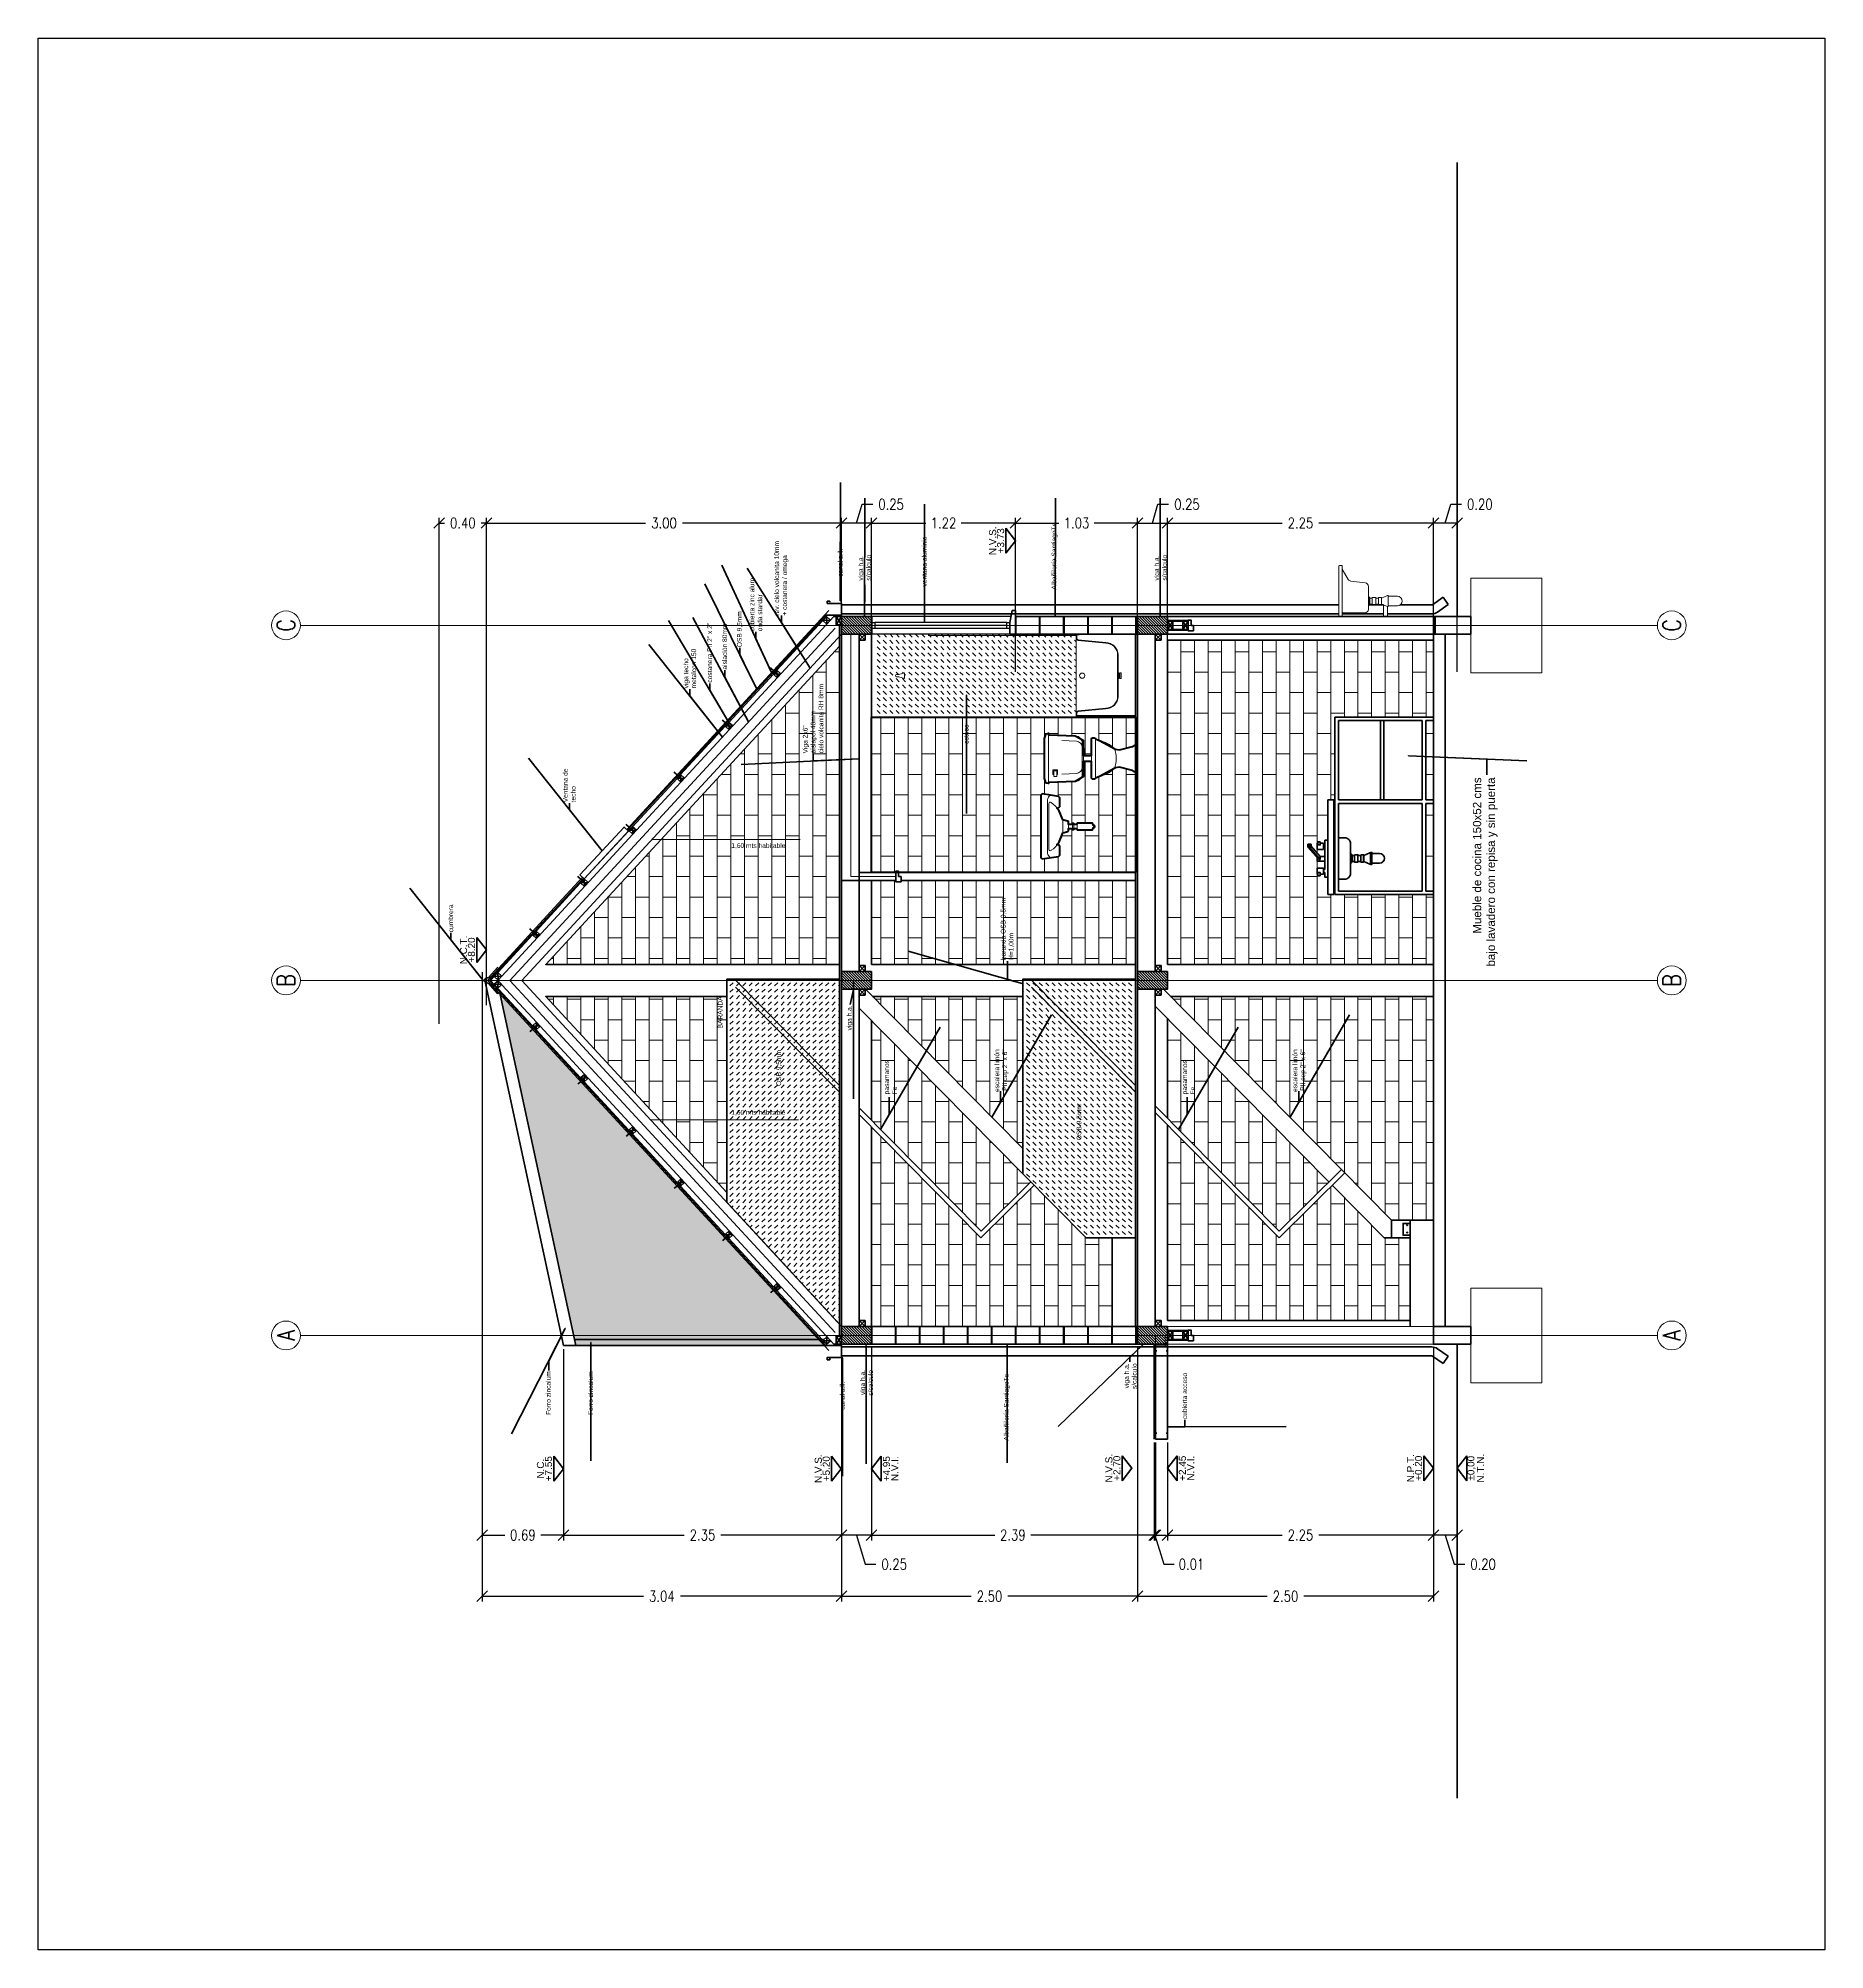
# Model space of a CAD drawing. Header units: metres. Extents: x 45 to 666, y -23 to 325.
# Drawn here: x 45.33 to 60.42, y 38.95 to 55.1 of the extents above; entities that cross this region are included whole.
import ezdxf
from ezdxf.enums import TextEntityAlignment as Align

# ---------------------------------------------------------------- set-up
doc = ezdxf.new("R2010")
doc.units = ezdxf.units.M
doc.header["$LTSCALE"] = 5
doc.header["$MEASUREMENT"] = 0
doc.linetypes.add('HIDDEN', pattern=[0.375, 0.25, -0.125])
doc.layers.get('0').update_dxf_attribs({"color": 30})
doc.layers.get('DEFPOINTS').update_dxf_attribs({"color": 210})
for name, color, linetype, lineweight in [('A-ANNO-DIMS', 3, 'Continuous', 18), ('A-ANNO-NOTE', 7, 'Continuous', 35), ('A-ANNO-SYMB', 3, 'Continuous', 18), ('A-ANNO-TEXT', 3, 'Continuous', 18), ('A-ELEV-MBE1', 7, 'Continuous', 35), ('A-ELEV-OTLN', 1, 'Continuous', 50), ('A-ELEV-PATT', 8, 'Continuous', 18), ('A-FLOR-OVHD', 3, 'HIDDEN', 18), ('A-FURN', 8, 'Continuous', 18), ('A-GLAZ-FULL', 4, 'Continuous', 25), ('A-WALL-BATT', 8, 'BATTING', 18), ('A-WALL-FULL', 7, 'Continuous', 35), ('A-WALL-FULL-EXTR', 7, 'Continuous', 35)]:
    doc.layers.add(name, color=color, linetype=linetype, lineweight=lineweight)
doc.styles.add('E-ARIAL', font='arial.ttf')
doc.styles.add('E-ROMANS', font='romans.shx', dxfattribs={"width": 0.8})
doc.linetypes.add('BATTING', pattern='A,0.0001,-0.1,[134,ltypeshp.shx,S=0.1,R=0,X=-0.1,Y=0],-0.2,[134,ltypeshp.shx,S=0.1,R=180,X=0.1,Y=0],-0.1', length=0.4001)
doc.dimstyles.new('E-0050_TICK_18', dxfattribs={"dimscale": 0.001, "dimtxt": 90, "dimasz": 90, "dimexe": 45, "dimexo": 30, "dimgap": 45, "dimtad": 0, "dimzin": 0, "dimdsep": 46, "dimtxsty": 'E-ROMANS', "dimblk": 'OBLIQUE', "dimcen": 45, "dimclrd": 256, "dimclre": 256, "dimclrt": 256, "dimadec": 0, "dimazin": 0, "dimtfac": 1, "dimtmove": 1, "dimatfit": 3, "dimldrblk": 'OPEN90', "dimfxl": 1, "dimtfill": 1, "dimtolj": 1, "dimtzin": 0, "dimarcsym": 0})
doc.dimstyles.new('E-0200_TICK_12', dxfattribs={"dimscale": 0.001, "dimtxt": 240, "dimasz": 240, "dimexe": 120, "dimexo": 80, "dimgap": 120, "dimtad": 0, "dimzin": 0, "dimdsep": 46, "dimtxsty": 'E-ROMANS', "dimblk": 'OBLIQUE', "dimcen": 120, "dimclrd": 256, "dimclre": 256, "dimclrt": 256, "dimadec": 0, "dimazin": 0, "dimtfac": 1, "dimtmove": 1, "dimatfit": 3, "dimldrblk": 'OPEN90', "dimfxl": 1, "dimtfill": 1, "dimtolj": 1, "dimtzin": 0, "dimlwd": -1, "dimarcsym": 0})
pattern_1 = [(90, (-75.1499, 0), (-0.11516106, -2e-15), []), (180, (-75.1499, 0), (-0.11516106, -0.17272), [0.11516106, -0.11516106])]

msp = doc.modelspace()

# ---------------------------------------------------------------- texts
at = {"layer": 'A-ANNO-NOTE', "rotation": 90, "style": 'E-ARIAL'}
for s, insert, char_height, attachment_point in [('ventana aluminio', (52.8171, 50.4674), 0.04, 4), ('Albañilería SantiagoTe', (53.9176, 50.4409), 0.04, 4), ('canal a.ll.', (52.1057, 50.55), 0.04, 4), ('viga h.a.\\Ps/calculo', (52.312, 50.5177), 0.04, 4), ('viga h.a.\\Ps/calculo', (54.812, 50.5177), 0.04, 4), ('cubierta zinc alum\\Ponda stardar', (51.3934, 50.0892), 0.04, 4), ('costanera PII 2" x 2"', (51.0032, 49.6548), 0.04, 4), ('aislación 80mm', (51.1298, 49.7659), 0.04, 4), ('viga techo\\Pmetalcon 150', (50.8353, 49.6065), 0.04, 4), ('Viga 2x6"\\Paislapol 40mm\\Pcielo volcanita RH 8mm', (51.8767, 49.0572), 0.04, 4), ('estuco', (53.1701, 49.302), 0.04, 6), ('Mueble de cocina 150x52 cms\\Pbajo lavadero con repisa y sin puerta \\P ', (57.6126, 48.8545), 0.07, 6), ('baranda OSB 9,5mm\\PH=1,00m', (53.5191, 47.3115), 0.04, 4), ('viga h.a.', (52.189, 46.9277), 0.04, 6), ('escalera limón \\PPII cep 2" x 6"', (53.468, 46.5574), 0.04, 6), ('escalera limón \\PPII cep 2" x 6"', (55.986, 46.5574), 0.04, 6), ('pasamanos\\PFe', (52.5315, 46.1768), 0.04, 4), ('pasamanos\\PFe', (55.0495, 46.1768), 0.04, 4), ('OSB 9,5mm', (54.1265, 45.7889), 0.04, 4), ('viga h.a.\\Ps/calculo', (52.3285, 43.8475), 0.04, 6), ('Albañilería SantiagoTe', (53.5145, 43.8158), 0.04, 6), ('viga h.a.\\Ps/calculo', (54.5573, 43.9031), 0.04, 6), ('cubierta acceso', (55.0155, 43.4322), 0.04, 4), ('canal a.ll.', (52.1244, 43.5111), 0.04, 4)]:
    msp.add_mtext(s, dxfattribs=dict(at, insert=insert, char_height=char_height, attachment_point=attachment_point))
at = {"layer": 'A-ANNO-TEXT', "insert": (51.2574, 49.9545), "char_height": 0.04, "attachment_point": 4, "rotation": 90, "style": 'E-ARIAL'}
msp.add_mtext('OSB 9,5mm', dxfattribs=at)
at = {"layer": 'A-ANNO-TEXT', "ltscale": 5, "char_height": 0.15, "attachment_point": 5, "rotation": 90, "style": 'E-ROMANS'}
for s, insert in [('C', (47.4238, 50.1392)), ('C', (59.1302, 50.1392)), ('B', (47.4238, 47.1392)), ('B', (59.1302, 47.1392)), ('A', (47.4238, 44.1392)), ('A', (59.1302, 44.1392))]:
    msp.add_mtext(s, dxfattribs=dict(at, insert=insert))

# ---------------------------------------------------------------- blocks, each defined once
blk = doc.blocks.new('TAG-LEVEL-CO')
for points in [[(0.352, 0.272), (-0.352, 0.272)], [(0.352, 0.272), (0, 0), (-0.352, 0.272)]]:
    blk.add_lwpolyline(points)
at = {"style": 'E-ARIAL'}
for tag, p in [('N.P.T.', (0, 0.486)), ('%%P0,00', (0, 0.262))]:
    blk.add_attdef(tag, text='', height=0.2, dxfattribs=at).set_placement(p, align=Align.BOTTOM_CENTER)
blk = doc.blocks.new('LO-ELEV-FR')
for p, q in [((0.057, 0.215), (0.057, 0)), ((0.069, 0.193), (0.069, 0)), ((0.073, 0.255), (0.082, 0.265)), ((0.057, -0.215), (0.057, 0)), ((0.069, -0.193), (0.069, 0)), ((0.186, 0.056), (0.23, 0.044)), ((0.187, 0), (0.187, 0.045)), ((0.187, 0), (0.187, -0.045)), ((0.235, -0.038), (0.235, 0.038)), ((0.268, 0.017), (0.235, 0.017)), ((0.268, 0.015), (0.281, 0.015)), ((0.307, 0.017), (0.281, 0.017)), ((0.307, -0.027), (0.307, 0.027)), ((0.436, 0.027), (0.307, 0.027)), ((0.446, 0.009), (0.454, 0.009)), ((0.186, -0.056), (0.23, -0.044)), ((0.268, -0.017), (0.235, -0.017)), ((0.268, -0.014), (0.281, -0.014)), ((0.307, -0.017), (0.281, -0.017)), ((0.436, -0.027), (0.307, -0.027)), ((0.446, -0.009), (0.454, -0.009)), ((0.073, -0.255), (0.082, -0.265))]:
    blk.add_line(p, q)
blk.add_lwpolyline([(0.141, 0.155), (0.152, 0.156, 0.371028), (0.162, 0.168), (0.162, 0.242, 0.371028), (0.152, 0.254), (0.014, 0.275, 0.45876), (0, 0.263), (0, 0), (0, -0.263, 0.45876), (0.014, -0.275), (0.152, -0.254, 0.371028), (0.162, -0.242), (0.162, -0.168, 0.371028), (0.152, -0.157), (0.141, -0.155)], format="xyb")
blk.add_lwpolyline([(0.269, -0.026), (0.28, -0.026, 0.414214), (0.281, -0.025), (0.281, 0.025, 0.414214), (0.28, 0.026), (0.269, 0.026, 0.414214), (0.268, 0.025), (0.268, -0.025, 0.414214)], format="xyb", close=True)
for centre, radius, start, end in [((0.117, 0.215), 0.0596, 137.6576, 180), ((0.081, 0.193), 0.0119, 51.1048, 180), ((-0.029, 0.017), 0.218, 9.3989, 57.5783), ((0.127, 0.045), 0.0596, 0, 7.946), ((0.229, 0.038), 0.00596, 0, 74.7874), ((0.408, 0), 0.0391, 315.7069, 44.2931), ((0.441, 0), 0.0159, 324.6242, 35.3758), ((-0.029, -0.017), 0.219, 302.4378, 350.6049), ((0.127, -0.045), 0.0596, 352.054, 0), ((0.229, -0.038), 0.00596, 285.2126, 0), ((0.117, -0.215), 0.0596, 180, 222.3424), ((0.081, -0.193), 0.0119, 180, 308.8952)]:
    blk.add_arc(centre, radius, start, end)
blk = doc.blocks.new('WC-ELEV-FR')
for p, q in [((-0.769, 0), (-0.769, 0.17)), ((-0.735, 0.213), (-0.753, 0.207)), ((-0.734, -0.209), (-0.734, 0.212)), ((-0.734, -0.202), (-0.734, 0.205)), ((-0.734, 0.2), (-0.508, 0.192)), ((-0.372, 0), (-0.372, 0.165)), ((-0.362, 0.175), (-0.347, 0.175)), ((-0.337, 0), (-0.337, 0.165)), ((-0.769, 0), (-0.769, -0.17)), ((-0.62, 0.151), (-0.498, 0.146)), ((-0.441, 0.154), (-0.453, 0.161)), ((-0.45, 0.134), (-0.45, 0.091)), ((-0.45, -0.001), (-0.45, 0.096)), ((-0.439, 0.15), (-0.439, 0.063)), ((-0.439, -0.065), (-0.439, 0.118)), ((-0.439, 0.025), (-0.372, 0.025)), ((-0.372, 0), (-0.372, -0.165)), ((-0.337, 0), (-0.337, -0.165)), ((-0.134, 0.072), (-0.024, 0.102)), ((-0.007, 0.112), (0, 0.112)), ((0, 0.112), (0, -0.112)), ((-0.697, -0.098), (-0.697, -0.132)), ((-0.694, -0.095), (-0.66, -0.095)), ((-0.694, -0.135), (-0.69, -0.135)), ((-0.69, -0.105), (-0.69, -0.151)), ((-0.688, -0.103), (-0.666, -0.103)), ((-0.688, -0.153), (-0.666, -0.153)), ((-0.664, -0.105), (-0.664, -0.151)), ((-0.664, -0.135), (-0.66, -0.135)), ((-0.657, -0.098), (-0.657, -0.132)), ((-0.62, -0.131), (-0.498, -0.126)), ((-0.441, -0.156), (-0.453, -0.163)), ((-0.45, -0.001), (-0.45, -0.076)), ((-0.45, -0.134), (-0.45, -0.091)), ((-0.439, -0.025), (-0.372, -0.025)), ((-0.439, -0.152), (-0.439, -0.065)), ((-0.134, -0.072), (-0.024, -0.102)), ((-0.007, -0.112), (0, -0.112)), ((-0.735, -0.21), (-0.753, -0.207)), ((-0.734, -0.202), (-0.508, -0.194)), ((-0.362, -0.175), (-0.347, -0.175))]:
    blk.add_line(p, q)
for centre, radius, start, end in [((-0.759, 0.17), 0.01, 140.2377, 180), ((-0.789, 0.196), 0.03, 320.2377, 3.1482), ((-0.749, 0.198), 0.01, 108.9246, 183.1482), ((-0.735, 0.212), 0.001, 0, 108.9246), ((-0.51, 0.132), 0.06, 37.5465, 88.0585), ((-0.51, 0.132), 0.06, 0, 37.5465), ((-0.438, 0.187), 0.03, 217.5465, 240.2094), ((-0.362, 0.165), 0.01, 90, 180), ((-0.347, 0.165), 0.01, 0, 90), ((-0.311, 0.186), 0.0318, 216.4626, 267.4566), ((-0.5, 0.096), 0.05, 0, 87.7974), ((-0.444, 0.15), 0.005, 0, 60.2094), ((-0.315, 0.104), 0.05, 76.8178, 87.4566), ((-0.365, -0.11), 0.27, 45.9488, 76.8178), ((-0.38, 0), 0.219, 337.0087, 22.9913), ((-0.143, 0.12), 0.05, 225.9488, 236.3711), ((-0.145, 0.116), 0.045, 236.3711, 284.9477), ((-0.028, 0.116), 0.015, 284.9477, 321.605), ((-0.004, 0.097), 0.0158, 99.9657, 141.605), ((-0.694, -0.098), 0.003, 90, 180), ((-0.694, -0.132), 0.003, 180, 270), ((-0.688, -0.105), 0.002, 90, 180), ((-0.688, -0.151), 0.002, 180, 270), ((-0.666, -0.105), 0.002, 0, 90), ((-0.666, -0.151), 0.002, 270, 0), ((-0.66, -0.098), 0.003, 0, 90), ((-0.66, -0.132), 0.003, 270, 0), ((-0.5, -0.076), 0.05, 272.2026, 0), ((-0.51, -0.134), 0.06, 322.4535, 0), ((-0.444, -0.152), 0.005, 299.7906, 0), ((-0.311, -0.186), 0.0318, 92.5434, 143.5374), ((-0.315, -0.104), 0.05, 272.5434, 283.1822), ((-0.365, 0.11), 0.27, 283.1822, 314.0512), ((-0.143, -0.12), 0.05, 123.6289, 134.0512), ((-0.145, -0.116), 0.045, 75.0523, 123.6289), ((-0.028, -0.116), 0.015, 38.395, 75.0523), ((-0.004, -0.097), 0.0158, 218.395, 260.0343), ((-0.759, -0.17), 0.01, 180, 219.7623), ((-0.789, -0.196), 0.03, 356.8518, 39.7623), ((-0.749, -0.198), 0.01, 176.8518, 251.0754), ((-0.735, -0.209), 0.001, 251.0754, 0), ((-0.51, -0.134), 0.06, 271.9415, 322.4535), ((-0.438, -0.189), 0.03, 119.7906, 142.4535), ((-0.362, -0.165), 0.01, 180, 270), ((-0.347, -0.165), 0.01, 270, 0)]:
    blk.add_arc(centre, radius, start, end)
blk = doc.blocks.new('TINA-CORTE TRANSV')
for p, q in [((-0.5, -0.668), (-0.5, -0.032)), ((-0.141, -0.33), (-0.131, -0.33)), ((-0.141, -0.37), (-0.131, -0.37))]:
    blk.add_line(p, q)
at = {"ltscale": 0.1}
for p, q in [((-1.997, -0.34), (-2.017, -0.34)), ((-1.997, -0.36), (-2.017, -0.36)), ((-1.997, -0.34), (-1.95, -0.325)), ((-1.997, -0.36), (-1.95, -0.375)), ((-1.95, -0.375), (-1.95, -0.325))]:
    blk.add_line(p, q, dxfattribs=at)
for points in [[(-0.475, -0.7), (-0.495, -0.7, -0.414214), (-0.5, -0.695), (-0.5, -0.668, -0.385314), (-0.482, -0.648), (-0.25, -0.625, 0.414214), (-0.15, -0.525), (-0.15, -0.175, 0.414214), (-0.25, -0.075), (-0.482, -0.052, -0.385314), (-0.5, -0.032), (-0.5, -0.005, -0.414214), (-0.495, 0), (-0.475, 0)], [(-0.475, -0.696), (-0.495, -0.696, -0.414214), (-0.496, -0.695), (-0.496, -0.668, -0.385314), (-0.482, -0.652), (-0.25, -0.629, 0.413646), (-0.146, -0.525), (-0.146, -0.175, 0.413646), (-0.25, -0.071), (-0.482, -0.048, -0.385314), (-0.496, -0.032), (-0.496, -0.005, -0.414214), (-0.495, -0.004), (-0.475, -0.004)]]:
    blk.add_lwpolyline(points, format="xyb")
for points in [[(-0.475, 0), (-0.475, -0.004)], [(-0.496, -0.686), (0, -0.686)], [(-0.475, -0.696), (0, -0.696)], [(-0.475, -0.696), (-0.475, -0.7)]]:
    blk.add_lwpolyline(points)
for points in [[(-0.141, -0.375), (-0.141, -0.325), (-0.146, -0.325), (-0.146, -0.375)], [(-0.121, -0.375), (-0.121, -0.325), (-0.131, -0.325), (-0.131, -0.375)]]:
    blk.add_lwpolyline(points, close=True)
blk.add_circle((-0.449, -0.35), 0.022)
blk.add_arc((-2.017, -0.35), 0.01, 90, 270, dxfattribs=at)
blk = doc.blocks.new('LAVADERO-ELEV-LAT')
for p, q in [((0, 0), (0.425, 0)), ((0, -0.025), (0, 0)), ((0.425, -0.03), (0.005, -0.03)), ((0.03, -0.03), (0.03, -0.22)), ((0.283, -0.224), (0.298, -0.102)), ((0.313, -0.08), (0.4, -0.03)), ((0.43, -0.005), (0.43, -0.025)), ((0.06, -0.25), (0.254, -0.25)), ((0.105, -0.282), (0.105, -0.263)), ((0.105, -0.336), (0.105, -0.313)), ((0.155, -0.282), (0.155, -0.263)), ((0.155, -0.336), (0.155, -0.313)), ((0.098, -0.377), (0, -0.377)), ((0.083, -0.412), (0, -0.412)), ((0.089, -0.418), (0.089, -0.495)), ((0.105, -0.362), (0.105, -0.36)), ((0.155, -0.362), (0.105, -0.362)), ((0.155, -0.362), (0.155, -0.36)), ((0.171, -0.418), (0.171, -0.495))]:
    blk.add_line(p, q)
for points in [[(0.167, -0.25), (0.093, -0.25), (0.093, -0.256), (0.167, -0.256)], [(0.161, -0.282), (0.099, -0.282), (0.099, -0.313), (0.161, -0.313)], [(0.161, -0.336), (0.099, -0.336), (0.099, -0.36), (0.161, -0.36)]]:
    blk.add_lwpolyline(points, close=True)
for points in [[(0.098, -0.256), (0.101, -0.263), (0.13, -0.263)], [(0.162, -0.256), (0.159, -0.263), (0.13, -0.263)], [(0.105, -0.362), (0.083, -0.413), (0.083, -0.418), (0.083, -0.418)], [(0.083, -0.418), (0.177, -0.418)], [(0.155, -0.362), (0.177, -0.413), (0.177, -0.418), (0.177, -0.418)]]:
    blk.add_lwpolyline(points)
for centre, radius, start, end in [((0.425, -0.005), 0.005, 0, 90), ((0.005, -0.025), 0.005, 180, 270), ((0.328, -0.106), 0.03, 119.9588, 172.8877), ((0.425, -0.025), 0.005, 270, 0), ((0.06, -0.22), 0.03, 180, 270), ((0.254, -0.22), 0.03, 270, 352.8877), ((0.13, -0.495), 0.0409, 180, 360)]:
    blk.add_arc(centre, radius, start, end)
blk = doc.blocks.new('_Oblique')
at = {"color": 0, "linetype": 'ByBlock', "lineweight": -2}
blk.add_line((-0.5, -0.5), (0.5, 0.5), dxfattribs=at)
blk = doc.blocks.new('*D503')
at = {"layer": 'A-ANNO-DIMS', "lineweight": -2, "transparency": 16777216}
for p, q in [((57.117, 44.034), (57.117, 42.408)), ((57.317, 44.034), (57.317, 42.408)), ((57.317, 42.453), (57.117, 42.453)), ((57.217, 42.453), (57.291, 42.206)), ((57.291, 42.206), (57.381, 42.206))]:
    blk.add_line(p, q, dxfattribs=at)
at = {"layer": 'DEFPOINTS', "color": 0, "transparency": 16777216}
for p in [(57.117, 44.064), (57.317, 44.064), (57.117, 42.453)]:
    blk.add_point(p, dxfattribs=at)
at = {"layer": 'A-ANNO-DIMS', "lineweight": -2, "transparency": 16777216, "xscale": 0.09, "yscale": 0.09, "zscale": 0.09}
for p, rotation in [((57.117, 42.453), 180.000000000002), ((57.317, 42.453), 1.998401444325282e-12)]:
    blk.add_blockref('_Oblique', p, dxfattribs=dict(at, rotation=rotation))
at = {"layer": 'A-ANNO-DIMS', "transparency": 16777216, "insert": (57.536, 42.206), "char_height": 0.09, "attachment_point": 5, "style": 'E-ROMANS', "bg_fill": 3, "box_fill_scale": 1.25, "bg_fill_color": 256, "bg_fill_true_color": 13158600, "bg_fill_transparency": 0}
blk.add_mtext('\\A1;0.20', dxfattribs=at)
blk = doc.blocks.new('_Open90')
at = {"color": 0, "linetype": 'ByBlock', "lineweight": -2}
for p, q in [((0, 0), (-1, 0)), ((-0.5, 0.5), (0, 0)), ((0, 0), (-0.5, -0.5))]:
    blk.add_line(p, q, dxfattribs=at)
blk = doc.blocks.new('*D504')
at = {"layer": 'A-ANNO-DIMS', "lineweight": -2, "transparency": 16777216}
for p, q in [((57.117, 44.034), (57.117, 42.408)), ((54.869, 43.234), (54.869, 42.408)), ((54.869, 42.453), (55.838, 42.453)), ((57.117, 42.453), (56.148, 42.453))]:
    blk.add_line(p, q, dxfattribs=at)
at = {"layer": 'DEFPOINTS', "color": 0, "transparency": 16777216}
for p in [(57.117, 44.064), (54.869, 43.264), (54.869, 42.453)]:
    blk.add_point(p, dxfattribs=at)
at = {"layer": 'A-ANNO-DIMS', "lineweight": -2, "transparency": 16777216, "xscale": 0.09, "yscale": 0.09, "zscale": 0.09, "rotation": 180}
blk.add_blockref('_Oblique', (54.869, 42.453), dxfattribs=at)
at = {"layer": 'A-ANNO-DIMS', "lineweight": -2, "transparency": 16777216, "xscale": 0.09, "yscale": 0.09, "zscale": 0.09}
blk.add_blockref('_Oblique', (57.117, 42.453), dxfattribs=at)
at = {"layer": 'A-ANNO-DIMS', "transparency": 16777216, "insert": (55.993, 42.453), "char_height": 0.09, "attachment_point": 5, "style": 'E-ROMANS', "bg_fill": 3, "box_fill_scale": 1.25, "bg_fill_color": 256, "bg_fill_true_color": 13158600, "bg_fill_transparency": 0}
blk.add_mtext('\\A1;2.25', dxfattribs=at)
blk = doc.blocks.new('*D505')
at = {"layer": 'A-ANNO-DIMS', "lineweight": -2, "transparency": 16777216}
for p, q in [((54.759, 43.234), (54.759, 42.408)), ((54.769, 43.234), (54.769, 42.408)), ((54.759, 42.453), (54.669, 42.453)), ((54.769, 42.453), (54.759, 42.453)), ((54.769, 42.453), (54.759, 42.453)), ((54.764, 42.453), (54.838, 42.206)), ((54.769, 42.453), (54.859, 42.453)), ((54.838, 42.206), (54.928, 42.206))]:
    blk.add_line(p, q, dxfattribs=at)
at = {"layer": 'DEFPOINTS', "color": 0, "transparency": 16777216}
for p in [(54.759, 43.264), (54.769, 43.264), (54.759, 42.453)]:
    blk.add_point(p, dxfattribs=at)
at = {"layer": 'A-ANNO-DIMS', "lineweight": -2, "transparency": 16777216, "xscale": 0.09, "yscale": 0.09, "zscale": 0.09}
blk.add_blockref('_Oblique', (54.759, 42.453), dxfattribs=at)
at = {"layer": 'A-ANNO-DIMS', "lineweight": -2, "transparency": 16777216, "xscale": 0.09, "yscale": 0.09, "zscale": 0.09, "rotation": 180}
blk.add_blockref('_Oblique', (54.769, 42.453), dxfattribs=at)
at = {"layer": 'A-ANNO-DIMS', "transparency": 16777216, "insert": (55.073, 42.206), "char_height": 0.09, "attachment_point": 5, "style": 'E-ROMANS', "bg_fill": 3, "box_fill_scale": 1.25, "bg_fill_color": 256, "bg_fill_true_color": 13158600, "bg_fill_transparency": 0}
blk.add_mtext('\\A1;0.01', dxfattribs=at)
blk = doc.blocks.new('*D506')
at = {"layer": 'A-ANNO-DIMS', "lineweight": -2, "transparency": 16777216}
for p, q in [((52.369, 44.034), (52.369, 42.408)), ((54.759, 43.234), (54.759, 42.408)), ((52.369, 42.453), (53.411, 42.453)), ((54.759, 42.453), (53.717, 42.453))]:
    blk.add_line(p, q, dxfattribs=at)
at = {"layer": 'DEFPOINTS', "color": 0, "transparency": 16777216}
for p in [(52.369, 44.064), (54.759, 43.264), (52.369, 42.453)]:
    blk.add_point(p, dxfattribs=at)
at = {"layer": 'A-ANNO-DIMS', "lineweight": -2, "transparency": 16777216, "xscale": 0.09, "yscale": 0.09, "zscale": 0.09, "rotation": 180}
blk.add_blockref('_Oblique', (52.369, 42.453), dxfattribs=at)
at = {"layer": 'A-ANNO-DIMS', "lineweight": -2, "transparency": 16777216, "xscale": 0.09, "yscale": 0.09, "zscale": 0.09}
blk.add_blockref('_Oblique', (54.759, 42.453), dxfattribs=at)
at = {"layer": 'A-ANNO-DIMS', "transparency": 16777216, "insert": (53.564, 42.453), "char_height": 0.09, "attachment_point": 5, "style": 'E-ROMANS', "bg_fill": 3, "box_fill_scale": 1.25, "bg_fill_color": 256, "bg_fill_true_color": 13158600, "bg_fill_transparency": 0}
blk.add_mtext('\\A1;2.39', dxfattribs=at)
blk = doc.blocks.new('*D507')
at = {"layer": 'A-ANNO-DIMS', "lineweight": -2, "transparency": 16777216}
for p, q in [((52.117, 44.034), (52.117, 42.408)), ((52.369, 44.034), (52.369, 42.408)), ((52.369, 42.453), (52.117, 42.453)), ((52.243, 42.453), (52.317, 42.206)), ((52.317, 42.206), (52.407, 42.206))]:
    blk.add_line(p, q, dxfattribs=at)
at = {"layer": 'DEFPOINTS', "color": 0, "transparency": 16777216}
for p in [(52.117, 44.064), (52.369, 44.064), (52.117, 42.453)]:
    blk.add_point(p, dxfattribs=at)
at = {"layer": 'A-ANNO-DIMS', "lineweight": -2, "transparency": 16777216, "xscale": 0.09, "yscale": 0.09, "zscale": 0.09, "rotation": 180}
blk.add_blockref('_Oblique', (52.117, 42.453), dxfattribs=at)
at = {"layer": 'A-ANNO-DIMS', "lineweight": -2, "transparency": 16777216, "xscale": 0.09, "yscale": 0.09, "zscale": 0.09}
blk.add_blockref('_Oblique', (52.369, 42.453), dxfattribs=at)
at = {"layer": 'A-ANNO-DIMS', "transparency": 16777216, "insert": (52.562, 42.206), "char_height": 0.09, "attachment_point": 5, "style": 'E-ROMANS', "bg_fill": 3, "box_fill_scale": 1.25, "bg_fill_color": 256, "bg_fill_true_color": 13158600, "bg_fill_transparency": 0}
blk.add_mtext('\\A1;0.25', dxfattribs=at)
blk = doc.blocks.new('*D508')
at = {"layer": 'A-ANNO-DIMS', "lineweight": -2, "transparency": 16777216}
for p, q in [((49.767, 44.024), (49.767, 42.408)), ((52.117, 44.034), (52.117, 42.408)), ((49.767, 42.453), (50.787, 42.453)), ((52.117, 42.453), (51.097, 42.453))]:
    blk.add_line(p, q, dxfattribs=at)
at = {"layer": 'DEFPOINTS', "color": 0, "transparency": 16777216}
for p in [(49.767, 44.054), (52.117, 44.064), (49.767, 42.453)]:
    blk.add_point(p, dxfattribs=at)
at = {"layer": 'A-ANNO-DIMS', "lineweight": -2, "transparency": 16777216, "xscale": 0.09, "yscale": 0.09, "zscale": 0.09, "rotation": 180}
blk.add_blockref('_Oblique', (49.767, 42.453), dxfattribs=at)
at = {"layer": 'A-ANNO-DIMS', "lineweight": -2, "transparency": 16777216, "xscale": 0.09, "yscale": 0.09, "zscale": 0.09}
blk.add_blockref('_Oblique', (52.117, 42.453), dxfattribs=at)
at = {"layer": 'A-ANNO-DIMS', "transparency": 16777216, "insert": (50.942, 42.453), "char_height": 0.09, "attachment_point": 5, "style": 'E-ROMANS', "bg_fill": 3, "box_fill_scale": 1.25, "bg_fill_color": 256, "bg_fill_true_color": 13158600, "bg_fill_transparency": 0}
blk.add_mtext('\\A1;2.35', dxfattribs=at)
blk = doc.blocks.new('*D112')
at = {"layer": 'A-ANNO-DIMS', "lineweight": -2, "transparency": 16777216}
for p, q in [((49.081, 47.209), (49.081, 42.408)), ((49.767, 44.024), (49.767, 42.408)), ((49.081, 42.453), (49.271, 42.453)), ((49.767, 42.453), (49.577, 42.453))]:
    blk.add_line(p, q, dxfattribs=at)
at = {"layer": 'DEFPOINTS', "color": 0, "transparency": 16777216}
for p in [(49.081, 47.239), (49.767, 44.054), (49.081, 42.453)]:
    blk.add_point(p, dxfattribs=at)
at = {"layer": 'A-ANNO-DIMS', "lineweight": -2, "transparency": 16777216, "xscale": 0.09, "yscale": 0.09, "zscale": 0.09, "rotation": 180}
blk.add_blockref('_Oblique', (49.081, 42.453), dxfattribs=at)
at = {"layer": 'A-ANNO-DIMS', "lineweight": -2, "transparency": 16777216, "xscale": 0.09, "yscale": 0.09, "zscale": 0.09}
blk.add_blockref('_Oblique', (49.767, 42.453), dxfattribs=at)
at = {"layer": 'A-ANNO-DIMS', "transparency": 16777216, "insert": (49.424, 42.453), "char_height": 0.09, "attachment_point": 5, "style": 'E-ROMANS', "bg_fill": 3, "box_fill_scale": 1.25, "bg_fill_color": 256, "bg_fill_true_color": 13158600, "bg_fill_transparency": 0}
blk.add_mtext('\\A1;0.69', dxfattribs=at)
blk = doc.blocks.new('*D113')
at = {"layer": 'A-ANNO-DIMS', "lineweight": -2, "transparency": 16777216}
for p, q in [((54.617, 44.034), (54.617, 41.89)), ((57.117, 44.034), (57.117, 41.89)), ((54.617, 41.935), (55.712, 41.935)), ((57.117, 41.935), (56.022, 41.935))]:
    blk.add_line(p, q, dxfattribs=at)
at = {"layer": 'DEFPOINTS', "color": 0, "transparency": 16777216}
for p in [(54.617, 44.064), (57.117, 44.064), (54.617, 41.935)]:
    blk.add_point(p, dxfattribs=at)
at = {"layer": 'A-ANNO-DIMS', "lineweight": -2, "transparency": 16777216, "xscale": 0.09, "yscale": 0.09, "zscale": 0.09}
for p, rotation in [((54.617, 41.935), 180.0000000000011), ((57.117, 41.935), 1.119104808822158e-12)]:
    blk.add_blockref('_Oblique', p, dxfattribs=dict(at, rotation=rotation))
at = {"layer": 'A-ANNO-DIMS', "transparency": 16777216, "insert": (55.867, 41.935), "char_height": 0.09, "attachment_point": 5, "style": 'E-ROMANS', "bg_fill": 3, "box_fill_scale": 1.25, "bg_fill_color": 256, "bg_fill_true_color": 13158600, "bg_fill_transparency": 0}
blk.add_mtext('\\A1;2.50', dxfattribs=at)
blk = doc.blocks.new('*D509')
at = {"layer": 'A-ANNO-DIMS', "lineweight": -2, "transparency": 16777216}
for p, q in [((52.117, 44.034), (52.117, 41.89)), ((54.617, 44.034), (54.617, 41.89)), ((52.117, 41.935), (53.212, 41.935)), ((54.617, 41.935), (53.522, 41.935))]:
    blk.add_line(p, q, dxfattribs=at)
at = {"layer": 'DEFPOINTS', "color": 0, "transparency": 16777216}
for p in [(52.117, 44.064), (54.617, 44.064), (52.117, 41.935)]:
    blk.add_point(p, dxfattribs=at)
at = {"layer": 'A-ANNO-DIMS', "lineweight": -2, "transparency": 16777216, "xscale": 0.09, "yscale": 0.09, "zscale": 0.09, "rotation": 180}
blk.add_blockref('_Oblique', (52.117, 41.935), dxfattribs=at)
at = {"layer": 'A-ANNO-DIMS', "lineweight": -2, "transparency": 16777216, "xscale": 0.09, "yscale": 0.09, "zscale": 0.09}
blk.add_blockref('_Oblique', (54.617, 41.935), dxfattribs=at)
at = {"layer": 'A-ANNO-DIMS', "transparency": 16777216, "insert": (53.367, 41.935), "char_height": 0.09, "attachment_point": 5, "style": 'E-ROMANS', "bg_fill": 3, "box_fill_scale": 1.25, "bg_fill_color": 256, "bg_fill_true_color": 13158600, "bg_fill_transparency": 0}
blk.add_mtext('\\A1;2.50', dxfattribs=at)
blk = doc.blocks.new('*D510')
at = {"layer": 'A-ANNO-DIMS', "lineweight": -2, "transparency": 16777216}
for p, q in [((49.081, 47.209), (49.081, 41.89)), ((52.117, 44.034), (52.117, 41.89)), ((49.081, 41.935), (50.443, 41.935)), ((52.117, 41.935), (50.755, 41.935))]:
    blk.add_line(p, q, dxfattribs=at)
at = {"layer": 'DEFPOINTS', "color": 0, "transparency": 16777216}
for p in [(49.081, 47.239), (52.117, 44.064), (49.081, 41.935)]:
    blk.add_point(p, dxfattribs=at)
at = {"layer": 'A-ANNO-DIMS', "lineweight": -2, "transparency": 16777216, "xscale": 0.09, "yscale": 0.09, "zscale": 0.09, "rotation": 180}
blk.add_blockref('_Oblique', (49.081, 41.935), dxfattribs=at)
at = {"layer": 'A-ANNO-DIMS', "lineweight": -2, "transparency": 16777216, "xscale": 0.09, "yscale": 0.09, "zscale": 0.09}
blk.add_blockref('_Oblique', (52.117, 41.935), dxfattribs=at)
at = {"layer": 'A-ANNO-DIMS', "transparency": 16777216, "insert": (50.599, 41.935), "char_height": 0.09, "attachment_point": 5, "style": 'E-ROMANS', "bg_fill": 3, "box_fill_scale": 1.25, "bg_fill_color": 256, "bg_fill_true_color": 13158600, "bg_fill_transparency": 0}
blk.add_mtext('\\A1;3.04', dxfattribs=at)
blk = doc.blocks.new('*D114')
at = {"layer": 'A-ANNO-DIMS', "lineweight": -2, "transparency": 16777216}
for p, q in [((57.117, 49.746), (57.117, 51.049)), ((57.217, 51.004), (57.264, 51.162)), ((57.264, 51.162), (57.354, 51.162)), ((57.317, 49.746), (57.317, 51.049)), ((57.317, 51.004), (57.117, 51.004))]:
    blk.add_line(p, q, dxfattribs=at)
at = {"layer": 'DEFPOINTS', "color": 0, "transparency": 16777216}
for p in [(57.117, 51.004), (57.117, 49.716), (57.317, 49.716)]:
    blk.add_point(p, dxfattribs=at)
at = {"layer": 'A-ANNO-DIMS', "lineweight": -2, "transparency": 16777216, "xscale": 0.09, "yscale": 0.09, "zscale": 0.09, "rotation": 180.000000000002}
blk.add_blockref('_Oblique', (57.117, 51.004), dxfattribs=at)
at = {"layer": 'A-ANNO-DIMS', "transparency": 16777216, "insert": (57.509, 51.162), "char_height": 0.09, "attachment_point": 5, "style": 'E-ROMANS', "bg_fill": 3, "box_fill_scale": 1.25, "bg_fill_color": 256, "bg_fill_true_color": 13158600, "bg_fill_transparency": 0}
blk.add_mtext('\\A1;0.20', dxfattribs=at)
at = {"layer": 'A-ANNO-DIMS', "lineweight": -2, "transparency": 16777216, "xscale": 0.09, "yscale": 0.09, "zscale": 0.09, "rotation": 1.998401444325282e-12}
blk.add_blockref('_Oblique', (57.317, 51.004), dxfattribs=at)
blk = doc.blocks.new('*D115')
at = {"layer": 'A-ANNO-DIMS', "lineweight": -2, "transparency": 16777216}
for p, q in [((54.617, 49.746), (54.617, 51.049)), ((54.743, 51.004), (54.79, 51.162)), ((54.79, 51.162), (54.88, 51.162)), ((54.869, 49.746), (54.869, 51.049)), ((54.617, 51.004), (54.869, 51.004))]:
    blk.add_line(p, q, dxfattribs=at)
at = {"layer": 'DEFPOINTS', "color": 0, "transparency": 16777216}
for p in [(54.869, 51.004), (54.617, 49.716), (54.869, 49.716)]:
    blk.add_point(p, dxfattribs=at)
at = {"layer": 'A-ANNO-DIMS', "lineweight": -2, "transparency": 16777216, "xscale": 0.09, "yscale": 0.09, "zscale": 0.09, "rotation": 180}
blk.add_blockref('_Oblique', (54.617, 51.004), dxfattribs=at)
at = {"layer": 'A-ANNO-DIMS', "transparency": 16777216, "insert": (55.035, 51.162), "char_height": 0.09, "attachment_point": 5, "style": 'E-ROMANS', "bg_fill": 3, "box_fill_scale": 1.25, "bg_fill_color": 256, "bg_fill_true_color": 13158600, "bg_fill_transparency": 0}
blk.add_mtext('\\A1;0.25', dxfattribs=at)
at = {"layer": 'A-ANNO-DIMS', "lineweight": -2, "transparency": 16777216, "xscale": 0.09, "yscale": 0.09, "zscale": 0.09}
blk.add_blockref('_Oblique', (54.869, 51.004), dxfattribs=at)
blk = doc.blocks.new('*D116')
at = {"layer": 'A-ANNO-DIMS', "lineweight": -2, "transparency": 16777216}
for p, q in [((53.587, 49.746), (53.587, 51.049)), ((54.617, 49.746), (54.617, 51.049)), ((53.587, 51.004), (53.952, 51.004)), ((54.617, 51.004), (54.252, 51.004))]:
    blk.add_line(p, q, dxfattribs=at)
at = {"layer": 'DEFPOINTS', "color": 0, "transparency": 16777216}
for p in [(53.587, 51.004), (53.587, 49.716), (54.617, 49.716)]:
    blk.add_point(p, dxfattribs=at)
at = {"layer": 'A-ANNO-DIMS', "lineweight": -2, "transparency": 16777216, "xscale": 0.09, "yscale": 0.09, "zscale": 0.09, "rotation": 180}
blk.add_blockref('_Oblique', (53.587, 51.004), dxfattribs=at)
at = {"layer": 'A-ANNO-DIMS', "lineweight": -2, "transparency": 16777216, "xscale": 0.09, "yscale": 0.09, "zscale": 0.09}
blk.add_blockref('_Oblique', (54.617, 51.004), dxfattribs=at)
at = {"layer": 'A-ANNO-DIMS', "transparency": 16777216, "insert": (54.102, 51.004), "char_height": 0.09, "attachment_point": 5, "style": 'E-ROMANS', "bg_fill": 3, "box_fill_scale": 1.25, "bg_fill_color": 256, "bg_fill_true_color": 13158600, "bg_fill_transparency": 0}
blk.add_mtext('\\A1;1.03', dxfattribs=at)
blk = doc.blocks.new('*D117')
at = {"layer": 'A-ANNO-DIMS', "lineweight": -2, "transparency": 16777216}
for p, q in [((52.369, 49.746), (52.369, 51.049)), ((53.587, 49.746), (53.587, 51.049)), ((52.369, 51.004), (52.828, 51.004)), ((53.587, 51.004), (53.128, 51.004))]:
    blk.add_line(p, q, dxfattribs=at)
at = {"layer": 'DEFPOINTS', "color": 0, "transparency": 16777216}
for p in [(52.369, 51.004), (52.369, 49.716), (53.587, 49.716)]:
    blk.add_point(p, dxfattribs=at)
at = {"layer": 'A-ANNO-DIMS', "lineweight": -2, "transparency": 16777216, "xscale": 0.09, "yscale": 0.09, "zscale": 0.09, "rotation": 180}
blk.add_blockref('_Oblique', (52.369, 51.004), dxfattribs=at)
at = {"layer": 'A-ANNO-DIMS', "lineweight": -2, "transparency": 16777216, "xscale": 0.09, "yscale": 0.09, "zscale": 0.09}
blk.add_blockref('_Oblique', (53.587, 51.004), dxfattribs=at)
at = {"layer": 'A-ANNO-DIMS', "transparency": 16777216, "insert": (52.978, 51.004), "char_height": 0.09, "attachment_point": 5, "style": 'E-ROMANS', "bg_fill": 3, "box_fill_scale": 1.25, "bg_fill_color": 256, "bg_fill_true_color": 13158600, "bg_fill_transparency": 0}
blk.add_mtext('\\A1;1.22', dxfattribs=at)
blk = doc.blocks.new('*D118')
at = {"layer": 'A-ANNO-DIMS', "lineweight": -2, "transparency": 16777216}
for p, q in [((52.117, 49.746), (52.117, 51.049)), ((52.243, 51.004), (52.29, 51.162)), ((52.29, 51.162), (52.38, 51.162)), ((52.369, 49.746), (52.369, 51.049)), ((52.369, 51.004), (52.117, 51.004))]:
    blk.add_line(p, q, dxfattribs=at)
at = {"layer": 'DEFPOINTS', "color": 0, "transparency": 16777216}
for p in [(52.117, 51.004), (52.117, 49.716), (52.369, 49.716)]:
    blk.add_point(p, dxfattribs=at)
at = {"layer": 'A-ANNO-DIMS', "lineweight": -2, "transparency": 16777216, "xscale": 0.09, "yscale": 0.09, "zscale": 0.09, "rotation": 180}
blk.add_blockref('_Oblique', (52.117, 51.004), dxfattribs=at)
at = {"layer": 'A-ANNO-DIMS', "transparency": 16777216, "insert": (52.535, 51.162), "char_height": 0.09, "attachment_point": 5, "style": 'E-ROMANS', "bg_fill": 3, "box_fill_scale": 1.25, "bg_fill_color": 256, "bg_fill_true_color": 13158600, "bg_fill_transparency": 0}
blk.add_mtext('\\A1;0.25', dxfattribs=at)
at = {"layer": 'A-ANNO-DIMS', "lineweight": -2, "transparency": 16777216, "xscale": 0.09, "yscale": 0.09, "zscale": 0.09}
blk.add_blockref('_Oblique', (52.369, 51.004), dxfattribs=at)
blk = doc.blocks.new('*D119')
at = {"layer": 'A-ANNO-DIMS', "lineweight": -2, "transparency": 16777216}
for p, q in [((54.869, 49.746), (54.869, 51.049)), ((57.117, 49.746), (57.117, 51.049)), ((54.869, 51.004), (55.838, 51.004)), ((57.117, 51.004), (56.148, 51.004))]:
    blk.add_line(p, q, dxfattribs=at)
at = {"layer": 'DEFPOINTS', "color": 0, "transparency": 16777216}
for p in [(57.117, 51.004), (54.869, 49.716), (57.117, 49.716)]:
    blk.add_point(p, dxfattribs=at)
at = {"layer": 'A-ANNO-DIMS', "lineweight": -2, "transparency": 16777216, "xscale": 0.09, "yscale": 0.09, "zscale": 0.09, "rotation": 180}
blk.add_blockref('_Oblique', (54.869, 51.004), dxfattribs=at)
at = {"layer": 'A-ANNO-DIMS', "lineweight": -2, "transparency": 16777216, "xscale": 0.09, "yscale": 0.09, "zscale": 0.09}
blk.add_blockref('_Oblique', (57.117, 51.004), dxfattribs=at)
at = {"layer": 'A-ANNO-DIMS', "transparency": 16777216, "insert": (55.993, 51.004), "char_height": 0.09, "attachment_point": 5, "style": 'E-ROMANS', "bg_fill": 3, "box_fill_scale": 1.25, "bg_fill_color": 256, "bg_fill_true_color": 13158600, "bg_fill_transparency": 0}
blk.add_mtext('\\A1;2.25', dxfattribs=at)
blk = doc.blocks.new('*D120')
at = {"layer": 'A-ANNO-DIMS', "lineweight": -2, "transparency": 16777216}
for p, q in [((49.117, 46.929), (49.117, 51.049)), ((52.117, 49.746), (52.117, 51.049)), ((49.117, 51.004), (50.462, 51.004)), ((52.117, 51.004), (50.772, 51.004))]:
    blk.add_line(p, q, dxfattribs=at)
at = {"layer": 'DEFPOINTS', "color": 0, "transparency": 16777216}
for p in [(49.117, 51.004), (52.117, 49.716), (49.117, 46.899)]:
    blk.add_point(p, dxfattribs=at)
at = {"layer": 'A-ANNO-DIMS', "lineweight": -2, "transparency": 16777216, "xscale": 0.09, "yscale": 0.09, "zscale": 0.09, "rotation": 180}
blk.add_blockref('_Oblique', (49.117, 51.004), dxfattribs=at)
at = {"layer": 'A-ANNO-DIMS', "lineweight": -2, "transparency": 16777216, "xscale": 0.09, "yscale": 0.09, "zscale": 0.09}
blk.add_blockref('_Oblique', (52.117, 51.004), dxfattribs=at)
at = {"layer": 'A-ANNO-DIMS', "transparency": 16777216, "insert": (50.617, 51.004), "char_height": 0.09, "attachment_point": 5, "style": 'E-ROMANS', "bg_fill": 3, "box_fill_scale": 1.25, "bg_fill_color": 256, "bg_fill_true_color": 13158600, "bg_fill_transparency": 0}
blk.add_mtext('\\A1;3.00', dxfattribs=at)
blk = doc.blocks.new('*D121')
at = {"layer": 'A-ANNO-DIMS', "lineweight": -2, "transparency": 16777216}
for p, q in [((48.717, 46.771), (48.717, 51.049)), ((49.117, 46.929), (49.117, 51.049)), ((48.717, 51.004), (48.762, 51.004)), ((49.117, 51.004), (49.072, 51.004))]:
    blk.add_line(p, q, dxfattribs=at)
at = {"layer": 'DEFPOINTS', "color": 0, "transparency": 16777216}
for p in [(49.117, 46.899), (48.717, 46.741)]:
    blk.add_point(p, dxfattribs=at)
at = {"layer": 'A-ANNO-DIMS', "lineweight": -2, "transparency": 16777216, "xscale": 0.09, "yscale": 0.09, "zscale": 0.09, "rotation": 180}
blk.add_blockref('_Oblique', (48.717, 51.004), dxfattribs=at)
at = {"layer": 'A-ANNO-DIMS', "lineweight": -2, "transparency": 16777216, "xscale": 0.09, "yscale": 0.09, "zscale": 0.09}
blk.add_blockref('_Oblique', (49.117, 51.004), dxfattribs=at)
at = {"layer": 'A-ANNO-DIMS', "transparency": 16777216, "insert": (48.917, 51.004), "char_height": 0.09, "attachment_point": 5, "style": 'E-ROMANS', "bg_fill": 3, "box_fill_scale": 1.25, "bg_fill_color": 256, "bg_fill_true_color": 13158600, "bg_fill_transparency": 0}
blk.add_mtext('\\A1;0.40', dxfattribs=at)
at = {"layer": 'DEFPOINTS', "color": 0, "transparency": 16777216}
blk.add_point((48.717, 51.004), dxfattribs=at)
blk = doc.blocks.new('*D511')
at = {"layer": 'A-ANNO-DIMS', "lineweight": -2, "transparency": 16777216}
for p, q in [((49.767, 44.024), (49.767, 42.408)), ((52.117, 44.034), (52.117, 42.408)), ((49.767, 42.453), (50.787, 42.453)), ((52.117, 42.453), (51.097, 42.453))]:
    blk.add_line(p, q, dxfattribs=at)
at = {"layer": 'DEFPOINTS', "color": 0, "transparency": 16777216}
for p in [(49.767, 44.054), (52.117, 44.064), (49.767, 42.453)]:
    blk.add_point(p, dxfattribs=at)
at = {"layer": 'A-ANNO-DIMS', "lineweight": -2, "transparency": 16777216, "xscale": 0.09, "yscale": 0.09, "zscale": 0.09, "rotation": 180}
blk.add_blockref('_Oblique', (49.767, 42.453), dxfattribs=at)
at = {"layer": 'A-ANNO-DIMS', "lineweight": -2, "transparency": 16777216, "xscale": 0.09, "yscale": 0.09, "zscale": 0.09}
blk.add_blockref('_Oblique', (52.117, 42.453), dxfattribs=at)
at = {"layer": 'A-ANNO-DIMS', "transparency": 16777216, "insert": (50.942, 42.453), "char_height": 0.09, "attachment_point": 5, "style": 'E-ROMANS', "bg_fill": 3, "box_fill_scale": 1.25, "bg_fill_color": 256, "bg_fill_true_color": 13158600, "bg_fill_transparency": 0}
blk.add_mtext('\\A1;2.35', dxfattribs=at)
blk = doc.blocks.new('*D512')
at = {"layer": 'A-ANNO-DIMS', "lineweight": -2, "transparency": 16777216}
for p, q in [((49.081, 47.209), (49.081, 42.408)), ((49.767, 44.024), (49.767, 42.408)), ((49.081, 42.453), (49.271, 42.453)), ((49.767, 42.453), (49.577, 42.453))]:
    blk.add_line(p, q, dxfattribs=at)
at = {"layer": 'DEFPOINTS', "color": 0, "transparency": 16777216}
for p in [(49.081, 47.239), (49.767, 44.054), (49.081, 42.453)]:
    blk.add_point(p, dxfattribs=at)
at = {"layer": 'A-ANNO-DIMS', "lineweight": -2, "transparency": 16777216, "xscale": 0.09, "yscale": 0.09, "zscale": 0.09, "rotation": 180}
blk.add_blockref('_Oblique', (49.081, 42.453), dxfattribs=at)
at = {"layer": 'A-ANNO-DIMS', "lineweight": -2, "transparency": 16777216, "xscale": 0.09, "yscale": 0.09, "zscale": 0.09}
blk.add_blockref('_Oblique', (49.767, 42.453), dxfattribs=at)
at = {"layer": 'A-ANNO-DIMS', "transparency": 16777216, "insert": (49.424, 42.453), "char_height": 0.09, "attachment_point": 5, "style": 'E-ROMANS', "bg_fill": 3, "box_fill_scale": 1.25, "bg_fill_color": 256, "bg_fill_true_color": 13158600, "bg_fill_transparency": 0}
blk.add_mtext('\\A1;0.69', dxfattribs=at)

# ---------------------------------------------------------------- hatches: boundary and pattern name
at = {"layer": 'A-ELEV-PATT'}
h = msp.add_hatch(dxfattribs=at)
h.set_pattern_fill('LINE', color=256, scale=0.005, angle=495, style=0)
h.set_pattern_definition([(135, (124.602796, -76.723201), (-0.0112253202, -0.0112253202), [])])
h.paths.add_polyline_path([(52.117, 50.1392), (52.117, 50.0642), (52.369, 50.0642), (52.369, 50.1392)])
h.paths.add_polyline_path([(52.117, 50.2142), (52.117, 50.1392), (52.369, 50.1392), (52.369, 50.2142)])
h = msp.add_hatch(dxfattribs=at)
h.set_pattern_fill('LINE', color=256, scale=0.005, angle=495, style=0)
h.set_pattern_definition([(135, (127.102796, -76.723201), (-0.0112253202, -0.0112253202), [])])
h.paths.add_polyline_path([(54.617, 50.1392), (54.617, 50.0642), (54.869, 50.0642), (54.869, 50.1392)])
h.paths.add_polyline_path([(54.617, 50.2142), (54.617, 50.1392), (54.869, 50.1392), (54.869, 50.2142)])
h = msp.add_hatch(dxfattribs=at)
h.set_pattern_fill('AR-BRSTD', color=256, scale=0.0017, style=0)
h.set_pattern_definition(pattern_1)
h.paths.add_polyline_path([(52.369, 45.9019), (52.369, 44.2142), (54.403, 44.2142), (54.403, 44.9642), (54.1821, 44.9642), (53.7441, 45.4078), (53.2948, 44.9642)])
h.paths.add_polyline_path([(52.369, 46.8006), (52.369, 45.9588), (53.2952, 45.0208), (53.716, 45.4363), (53.647, 45.5062)])
h.paths.add_polyline_path([(52.3788, 47.0042), (53.647, 45.7197), (53.647, 47.0042)])
h.paths.add_polyline_path([(52.619, 47.9822), (52.619, 47.9722), (52.574, 47.9722), (52.574, 47.9822), (52.369, 47.9822), (52.369, 47.2742), (54.599, 47.2742), (54.599, 47.9822)])
h.paths.add_polyline_path([(54.8967, 47.0042), (56.7628, 45.1142), (56.921, 45.1142), (57.117, 45.1142), (57.117, 47.0042)])
h.paths.add_polyline_path([(54.869, 46.8188), (54.869, 45.977), (55.8132, 45.0208), (56.234, 45.4363)])
h.paths.add_polyline_path([(57.0526, 49.3342), (57.0526, 48.6642), (57.117, 48.6642), (57.117, 49.3342)], flags=17)
h.paths.add_polyline_path([(57.0526, 48.6342), (57.0526, 47.8942), (57.117, 47.8942), (57.117, 48.6342)], flags=17)
h.paths.add_polyline_path([(51.2134, 47.3808), (51.2134, 47.8442), (51.2881, 47.8442), (51.2881, 47.3808)], flags=24)
h.paths.add_polyline_path([(51.1756, 48.3086), (51.6458, 48.3086), (51.6458, 48.2404), (51.1756, 48.2404)], flags=24)
h.paths.add_polyline_path([(50.7554, 46.1236), (50.7554, 46.587), (50.83, 46.587), (50.83, 46.1236)], flags=24)
h.paths.add_polyline_path([(51.0611, 46.724), (51.0611, 46.9992), (51.1211, 46.9992), (51.1211, 46.724)], flags=24)
h.paths.add_polyline_path([(51.7794, 49.0472), (51.7794, 49.6478), (51.9739, 49.6478), (51.9739, 49.0472)], flags=24)
h.paths.add_polyline_path([(52.4677, 46.1668), (52.4677, 46.4714), (52.5953, 46.4714), (52.5953, 46.1668)], flags=24)
h.paths.add_polyline_path([(53.3976, 46.1925), (53.3976, 46.5674), (53.5384, 46.5674), (53.5384, 46.1925)], flags=24)
h.paths.add_polyline_path([(53.4511, 47.3015), (53.4511, 47.8387), (53.587, 47.8387), (53.587, 47.3015)], flags=24)
h.paths.add_polyline_path([(55.9156, 46.1925), (55.9156, 46.5674), (56.0564, 46.5674), (56.0564, 46.1925)], flags=24)
h.paths.add_polyline_path([(54.9857, 46.1668), (54.9857, 46.4714), (55.1133, 46.4714), (55.1133, 46.1668)], flags=24)
h.paths.add_polyline_path([(57.117, 50.0142), (54.869, 50.0142), (54.869, 47.2742), (57.117, 47.2742), (57.117, 47.8642), (56.2841, 47.8642), (56.2841, 47.9946), (56.2761, 47.9946), (56.2761, 47.8642), (56.2261, 47.8642), (56.2261, 48.0106), (56.2, 48.0106), (56.2, 48.0497), (56.187, 48.0497), (56.187, 48.0367), (56.1609, 48.0367), (56.1609, 48.0236), (56.1413, 48.0236), (56.1413, 48.0367), (56.1348, 48.0367), (56.1348, 48.0888), (56.187, 48.0888), (56.187, 48.0758), (56.2, 48.0758), (56.2, 48.1475), (56.1348, 48.1475), (56.1348, 48.1755), (56.0566, 48.2649), (56.0566, 48.291), (56.0827, 48.291), (56.0827, 48.2763), (56.1609, 48.1867), (56.2, 48.1867), (56.2, 48.2584), (56.187, 48.2584), (56.187, 48.2454), (56.1348, 48.2454), (56.1348, 48.2975), (56.1413, 48.2975), (56.1413, 48.3106), (56.1609, 48.3106), (56.1609, 48.2975), (56.187, 48.2975), (56.187, 48.2845), (56.2, 48.2845), (56.2, 48.3236), (56.2261, 48.3236), (56.2261, 48.6642), (56.2761, 48.6642), (56.2761, 48.345), (56.2841, 48.345), (56.2841, 49.3642), (57.117, 49.3642)])
h.paths.add_polyline_path([(54.869, 44.2642), (56.921, 44.2642), (56.921, 44.9642), (56.7001, 44.9642), (56.2621, 45.4078), (55.8128, 44.9642), (54.869, 45.9201)])
h.paths.add_polyline_path([(50.5932, 48.3309), (49.6179, 47.2742), (52.099, 47.2742), (52.099, 48.3309)])
h.paths.add_polyline_path([(49.6179, 47.0042), (50.5807, 45.9611), (51.147, 45.9611), (51.147, 47.0042)])
h.paths.add_polyline_path([(50.5807, 45.9611), (51.147, 45.3476), (51.147, 45.9611)])
h.paths.add_polyline_path([(52.099, 49.9621), (50.5932, 48.3309), (52.099, 48.3309)])
h = msp.add_hatch(dxfattribs=at)
h.set_pattern_fill('DASH', color=256, scale=0.012, angle=45, style=0)
h.set_pattern_definition([(135, (-49.50132, -0.338833), (-0.053881537, -1e-15), [0.0381, -0.0381])])
h.paths.add_polyline_path([(52.417, 50.0642), (52.417, 49.3642), (54.099, 49.3642), (54.099, 49.3961), (54.099, 50.0323), (54.099, 50.0642)])
h.paths.add_polyline_path([(52.649, 49.7391), (52.649, 49.6893), (52.6017, 49.7042), (52.5818, 49.7042, -1), (52.5818, 49.7242), (52.6017, 49.7242)], flags=16)
h = msp.add_hatch(dxfattribs=at)
h.set_pattern_fill('AR-BRSTD', color=256, scale=0.0017, style=0)
h.set_pattern_definition(pattern_1)
h.paths.add_polyline_path([(52.369, 48.0522), (52.369, 49.3642), (54.599, 49.3642), (54.599, 48.0522)])
h.paths.add_polyline_path([(53.8127, 48.1651), (53.9506, 48.1859), (53.9608, 48.1976), (53.9608, 48.2718), (53.9506, 48.2836), (53.9344, 48.2852), (53.9522, 48.3021), (53.9855, 48.387), (54.0295, 48.3966), (54.0339, 48.4023), (54.0339, 48.423), (54.0668, 48.423), (54.0668, 48.415), (54.0786, 48.414), (54.0786, 48.423), (54.1056, 48.423), (54.1058, 48.4127), (54.2354, 48.4127), (54.2454, 48.4308), (54.253, 48.4308), (54.2559, 48.44), (54.253, 48.4493), (54.2454, 48.4493), (54.2354, 48.4673), (54.1058, 48.4673), (54.1056, 48.457), (54.0796, 48.457), (54.0796, 48.4651), (54.0671, 48.4658), (54.0668, 48.457), (54.0339, 48.457), (54.0327, 48.4815), (53.9852, 48.4957), (53.9522, 48.578), (53.9364, 48.5949), (53.9506, 48.5966), (53.9608, 48.6084), (53.9608, 48.6825), (53.9506, 48.6943), (53.8806, 48.7049), (53.8109, 48.7152), (53.799, 48.7033), (53.799, 48.1768)], flags=16)
h.paths.add_polyline_path([(54.599, 48.9017), (54.5921, 48.9017), (54.5746, 48.9126), (54.4652, 48.9418), (54.4287, 48.9358), (54.4202, 48.9288), (54.2954, 48.8613), (54.262, 48.8492), (54.252, 48.8392), (54.237, 48.8392), (54.227, 48.8492), (54.227, 48.9892), (54.1604, 48.9892), (54.1604, 48.8623), (54.0914, 48.8199), (53.8654, 48.8122), (53.8654, 48.805), (53.865, 48.8042), (53.8463, 48.8067), (53.8413, 48.8106), (53.8304, 48.844), (53.8304, 49.1844), (53.8413, 49.2178), (53.8463, 49.2217), (53.864, 49.2274), (53.8654, 49.2142), (54.0914, 49.2066), (54.1579, 49.1685), (54.1604, 49.0406), (54.227, 49.0406), (54.227, 49.1792), (54.23, 49.1863), (54.237, 49.1892), (54.252, 49.1892), (54.2591, 49.1863), (54.262, 49.1813), (54.2862, 49.1684), (54.2954, 49.1671), (54.4202, 49.0996), (54.4287, 49.0926), (54.4652, 49.0866), (54.5746, 49.1158), (54.5956, 49.1267), (54.599, 49.1267)], flags=17)
h = msp.add_hatch(dxfattribs=at)
h.set_pattern_fill('LINE', color=256, scale=0.005, angle=495, style=0)
h.set_pattern_definition([(135, (127.102796, -79.723201), (-0.0112253202, -0.0112253202), [])])
h.paths.add_polyline_path([(54.617, 47.1392), (54.617, 47.0642), (54.869, 47.0642), (54.869, 47.1392)])
h.paths.add_polyline_path([(54.617, 47.2142), (54.617, 47.1392), (54.869, 47.1392), (54.869, 47.2142)])
h = msp.add_hatch(dxfattribs=at)
h.set_pattern_fill('DASH', color=256, scale=0.012, angle=45, style=0)
h.set_pattern_definition([(45, (-74.315898, -3e-12), (-2e-15, 0.053881537), [0.0381, -0.0381])])
h.paths.add_polyline_path([(52.099, 46.2505), (52.099, 47.1392), (51.2216, 47.1392)], flags=17)
h.paths.add_polyline_path([(51.1654, 47.1392), (51.147, 47.1392), (51.147, 45.9611), (52.099, 45.9611), (52.099, 46.1936)])
h.paths.add_polyline_path([(52.099, 46.1936), (52.099, 46.2505), (51.2216, 47.1392), (51.1654, 47.1392)])
h.paths.add_polyline_path([(52.099, 45.9611), (51.147, 45.9611), (51.147, 45.265), (52.099, 44.2337), (52.099, 44.9642)])
h.paths.add_polyline_path([(51.5554, 46.237), (51.5554, 46.5534), (51.6247, 46.5534), (51.6247, 46.237)], flags=24)
h.paths.add_polyline_path([(51.1756, 46.0541), (51.6458, 46.0541), (51.6458, 45.9858), (51.1756, 45.9858)], flags=24)
h = msp.add_hatch(dxfattribs=at)
h.set_pattern_fill('DASH', color=256, scale=0.012, angle=45, style=0)
h.set_pattern_definition([(135, (-74.315898, -3e-12), (-0.053881537, -1e-15), [0.0381, -0.0381])])
h.paths.add_polyline_path([(53.6654, 47.1392), (53.647, 47.1392), (53.647, 45.5062), (54.1821, 44.9642), (54.599, 44.9642), (54.599, 46.1936)])
h.paths.add_polyline_path([(53.7216, 47.1392), (54.599, 46.2505), (54.599, 47.1392)])
h.paths.add_polyline_path([(53.7216, 47.1392), (53.6654, 47.1392), (54.599, 46.1936), (54.599, 46.2505)])
h.paths.add_polyline_path([(54.0918, 45.7789), (54.0918, 46.0954), (54.1611, 46.0954), (54.1611, 45.7789)], flags=24)
h = msp.add_hatch(dxfattribs=at)
h.set_pattern_fill('LINE', color=256, scale=0.005, angle=495, style=0)
h.set_pattern_definition([(135, (124.602796, -82.723201), (-0.0112253202, -0.0112253202), [])])
h.paths.add_polyline_path([(52.117, 44.1392), (52.117, 44.0642), (52.369, 44.0642), (52.369, 44.1392)])
h.paths.add_polyline_path([(52.117, 44.2142), (52.117, 44.1392), (52.369, 44.1392), (52.369, 44.2142)])
h = msp.add_hatch(dxfattribs=at)
h.set_pattern_fill('LINE', color=256, scale=0.005, angle=495, style=0)
h.set_pattern_definition([(135, (127.102796, -82.723201), (-0.0112253202, -0.0112253202), [])])
h.paths.add_polyline_path([(54.617, 44.1392), (54.617, 44.0642), (54.869, 44.0642), (54.869, 44.1392)])
h.paths.add_polyline_path([(54.617, 44.2142), (54.617, 44.1392), (54.869, 44.1392), (54.869, 44.2142)])

# ---------------------------------------------------------------- linework, layer by layer
at = {"layer": 'A-ANNO-SYMB', "ltscale": 2}
for points in [[(59.0083, 50.1392), (47.5457, 50.1392)], [(59.0083, 47.1392), (47.5457, 47.1392)], [(59.0083, 44.1392), (47.5457, 44.1392)]]:
    msp.add_lwpolyline(points, dxfattribs=at)
at = {"layer": 'A-ANNO-SYMB', "linetype": 'Continuous', "ltscale": 5}
for centre in [(47.4238, 50.1392), (59.1302, 50.1392), (47.4238, 47.1392), (59.1302, 47.1392), (47.4238, 44.1392), (59.1302, 44.1392)]:
    msp.add_circle(centre, 0.1219, dxfattribs=at)
at = {"layer": 'A-ELEV-MBE1'}
for p, q in [((57.2423, 50.3141), (57.2001, 50.376)), ((52.0514, 50.2142), (52.117, 50.2142)), ((57.117, 50.2142), (54.869, 50.2142)), ((54.869, 50.1042), (54.914, 50.1742)), ((54.869, 50.1742), (54.914, 50.1042)), ((54.914, 50.1742), (54.999, 50.1742)), ((54.914, 50.1042), (54.999, 50.1042)), ((54.999, 50.1042), (55.044, 50.1742)), ((54.999, 50.1742), (55.044, 50.1042)), ((52.369, 48.0522), (52.369, 50.0642)), ((57.117, 50.0642), (54.869, 50.0642)), ((57.117, 50.0142), (54.869, 50.0142)), ((54.869, 47.2742), (54.869, 50.0142)), ((54.104, 49.3642), (52.369, 49.3642)), ((56.2841, 49.3642), (56.2841, 48.3632)), ((57.0526, 49.3642), (56.2841, 49.3642)), ((56.3141, 49.3342), (56.3141, 48.6642)), ((57.0226, 49.3342), (56.3141, 49.3342)), ((56.6684, 49.3342), (56.6684, 48.6642)), ((56.6984, 49.3342), (56.6984, 48.6642)), ((57.0226, 49.3342), (57.0226, 48.6642)), ((57.0526, 49.3642), (57.117, 49.3642)), ((57.0526, 49.3342), (57.0526, 48.6642)), ((57.0526, 49.3342), (57.117, 49.3342)), ((56.2761, 48.6642), (56.2261, 48.6642)), ((56.2261, 48.6642), (56.2261, 47.8642)), ((56.2761, 48.6642), (56.2761, 47.8642)), ((57.0226, 48.6642), (56.3141, 48.6642)), ((56.3141, 48.6342), (56.3141, 48.3632)), ((57.0226, 48.6342), (56.3141, 48.6342)), ((57.0226, 48.6342), (57.0226, 47.8942)), ((57.0526, 48.6642), (57.117, 48.6642)), ((57.0526, 48.6342), (57.117, 48.6342)), ((57.0526, 48.6342), (57.0526, 47.8942)), ((56.2841, 47.8642), (56.2841, 48.3632)), ((56.3141, 47.8942), (56.3141, 48.3632)), ((56.0566, 48.291), (56.0696, 48.291)), ((56.0566, 48.2649), (56.0566, 48.291)), ((56.0696, 48.2649), (56.0566, 48.2649)), ((56.1479, 48.1606), (56.0566, 48.2649)), ((56.0696, 48.291), (56.0827, 48.291)), ((56.0696, 48.291), (56.0696, 48.2649)), ((56.0827, 48.2649), (56.0696, 48.2649)), ((56.0696, 48.2649), (56.1609, 48.1606)), ((56.0825, 48.2764), (56.1609, 48.1867)), ((56.0827, 48.291), (56.0827, 48.2649)), ((56.1348, 48.1475), (56.1348, 48.1754)), ((56.2, 48.1475), (56.1348, 48.1475)), ((56.1609, 48.1606), (56.1479, 48.1606)), ((56.1609, 48.1867), (56.2, 48.1867)), ((56.1609, 48.1867), (56.1609, 48.1606)), ((56.2, 48.2845), (56.187, 48.2845)), ((56.187, 48.2584), (56.2, 48.2584)), ((56.4489, 48.195), (56.4292, 48.195)), ((56.4489, 48.145), (56.4292, 48.145)), ((56.5023, 48.195), (56.4793, 48.195)), ((56.5023, 48.145), (56.4793, 48.145)), ((56.5285, 48.195), (56.5266, 48.195)), ((56.5285, 48.145), (56.5266, 48.145)), ((56.5285, 48.195), (56.5285, 48.145)), ((56.5966, 48.211), (56.6618, 48.211)), ((52.369, 47.2742), (52.369, 47.9822)), ((52.619, 47.9822), (54.599, 47.9822)), ((56.187, 48.0758), (56.2, 48.0758)), ((56.2, 48.0497), (56.187, 48.0497)), ((56.5966, 48.1291), (56.6618, 48.1291)), ((56.2761, 47.8642), (56.2261, 47.8642)), ((57.0526, 47.8642), (56.2841, 47.8642)), ((57.0226, 47.8942), (56.3141, 47.8942)), ((57.0526, 47.8942), (57.117, 47.8942)), ((57.0526, 47.8642), (57.117, 47.8642)), ((52.267, 47.2642), (52.317, 47.2142)), ((52.267, 47.2142), (52.317, 47.2642)), ((54.599, 47.2742), (52.369, 47.2742)), ((54.767, 47.2642), (54.817, 47.2142)), ((54.767, 47.2142), (54.817, 47.2642)), ((57.117, 47.2742), (54.869, 47.2742)), ((52.117, 47.0042), (52.117, 44.2142)), ((52.267, 47.0142), (52.317, 47.0642)), ((52.267, 47.0642), (52.317, 47.0142)), ((53.647, 47.0042), (52.3788, 47.0042)), ((54.767, 47.0142), (54.817, 47.0642)), ((54.767, 47.0642), (54.817, 47.0142)), ((52.369, 46.8006), (52.369, 45.9588)), ((52.369, 45.9019), (52.369, 44.2142)), ((54.869, 44.2642), (54.869, 45.9201)), ((53.2948, 44.9642), (53.7441, 45.4078)), ((53.2952, 45.0208), (53.716, 45.4363)), ((55.8128, 44.9642), (56.3689, 45.5132)), ((55.8132, 45.0208), (56.3407, 45.5417)), ((56.921, 45.1142), (56.7628, 45.1142)), ((56.7628, 45.1142), (56.7628, 44.9642)), ((56.921, 45.1142), (57.117, 45.1142)), ((56.921, 45.1142), (56.921, 44.2142)), ((54.403, 44.9642), (54.403, 44.2142)), ((56.921, 44.9642), (56.7001, 44.9642)), ((52.267, 44.2642), (52.317, 44.2142)), ((52.267, 44.2142), (52.317, 44.2642)), ((54.767, 44.2642), (54.817, 44.2142)), ((54.767, 44.2142), (54.817, 44.2642)), ((56.921, 44.2642), (54.869, 44.2642)), ((54.869, 44.1742), (54.914, 44.1042)), ((54.869, 44.1042), (54.914, 44.1742)), ((54.914, 44.1742), (54.999, 44.1742)), ((54.914, 44.1042), (54.999, 44.1042)), ((54.999, 44.1742), (55.044, 44.1042)), ((54.999, 44.1042), (55.044, 44.1742)), ((52.117, 44.0642), (52.0514, 44.0642)), ((54.769, 43.3142), (54.769, 44.0092)), ((57.2423, 43.9643), (57.2001, 43.9024))]:
    msp.add_line(p, q, dxfattribs=at)
for points in [[(52.1165, 50.3115), (56.317, 50.3115)], [(52.1165, 50.2365), (56.317, 50.2365)], [(56.347, 50.2365), (56.6941, 50.2365)], [(56.567, 50.3115), (56.6941, 50.3115)], [(51.985, 50.2235), (50.3125, 48.4115), (50.3091, 48.4078)], [(52.0514, 50.2142), (50.3834, 48.4073)], [(51.5712, 49.7604), (51.5738, 49.6968)], [(51.5407, 49.7274), (51.1643, 49.3195)], [(51.5407, 49.7274), (51.6043, 49.7299)], [(51.1337, 49.2865), (50.7573, 48.8787)], [(51.1337, 49.2865), (51.1973, 49.289)], [(51.1643, 49.3195), (51.1668, 49.256)], [(57.117, 49.3642), (57.117, 49.3342)], [(50.7268, 48.8456), (50.3503, 48.4378)], [(50.7268, 48.8456), (50.7904, 48.8481)], [(50.7573, 48.8787), (50.7598, 48.8151)], [(57.117, 48.6642), (57.117, 48.6342)], [(50.3529, 48.3742), (49.2129, 47.1392)], [(50.3198, 48.4047), (49.9434, 47.9969)], [(50.3198, 48.4047), (50.3834, 48.4073)], [(50.3503, 48.4378), (50.3529, 48.3742)], [(56.1413, 48.2975), (56.1348, 48.2975), (56.1348, 48.2454), (56.187, 48.2454), (56.187, 48.2975), (56.1609, 48.2975)], [(56.2, 48.0758), (56.2, 48.3236), (56.2261, 48.3236), (56.2261, 48.0106), (56.2, 48.0106), (56.2, 48.0497)], [(56.2841, 48.345), (56.2761, 48.345)], [(56.4223, 48.202), (56.4292, 48.1991), (56.4292, 48.17)], [(56.4223, 48.138), (56.4292, 48.141), (56.4292, 48.17)], [(56.5285, 48.195), (56.5799, 48.2174), (56.5847, 48.2174), (56.5847, 48.2174)], [(56.5285, 48.145), (56.5799, 48.1226), (56.5847, 48.1226), (56.5847, 48.1226)], [(49.9434, 47.9969), (49.9459, 47.9333)], [(56.1413, 48.0367), (56.1348, 48.0367), (56.1348, 48.0888), (56.187, 48.0888), (56.187, 48.0367), (56.1609, 48.0367)], [(56.2761, 47.9946), (56.2841, 47.9946)], [(49.9128, 47.9638), (49.5364, 47.556)], [(49.9128, 47.9638), (49.9764, 47.9664)], [(57.117, 47.8642), (57.117, 47.8942)], [(49.5059, 47.523), (49.5695, 47.5255)], [(49.5364, 47.556), (49.5389, 47.4924)], [(51.985, 44.055), (50.3125, 45.8669), (49.1443, 47.1324)], [(49.5059, 46.7555), (49.1517, 47.1392)], [(49.1822, 47.1061), (49.2458, 47.1036)], [(49.2127, 47.0731), (49.2152, 47.1367)], [(49.5389, 46.786), (49.2139, 47.1381)], [(51.147, 45.3476), (49.6179, 47.0042), (51.147, 47.0042)], [(52.267, 44.2142), (52.267, 47.0142)], [(53.647, 45.7197), (52.3195, 47.0642)], [(54.6267, 47.0642), (54.617, 47.074)], [(54.617, 46.2323), (54.617, 47.0042)], [(54.767, 44.2142), (54.767, 47.0142)], [(56.7628, 45.1142), (54.8375, 47.0642)], [(54.8967, 47.0042), (57.117, 47.0042)], [(53.647, 45.5062), (52.267, 46.9039)], [(56.234, 45.4363), (54.767, 46.9221)], [(49.5059, 46.7555), (49.5695, 46.7529)], [(49.5364, 46.7224), (49.5389, 46.786)], [(49.9128, 46.3146), (49.5364, 46.7224)], [(50.3529, 45.9042), (49.5695, 46.7529)], [(54.869, 45.977), (54.869, 46.8188)], [(49.9128, 46.3146), (49.9764, 46.312)], [(49.9434, 46.2815), (49.9459, 46.3451)], [(50.3198, 45.8737), (49.9434, 46.2815)], [(53.2952, 45.0208), (52.267, 46.0621)], [(54.617, 44.2142), (54.617, 46.1753)], [(55.8132, 45.0208), (54.767, 46.0803)], [(50.3198, 45.8737), (50.3834, 45.8712)], [(50.3503, 45.8406), (50.3529, 45.9042)], [(52.0514, 44.0642), (50.3834, 45.8712)], [(53.2948, 44.9642), (52.267, 46.0052)], [(55.8128, 44.9642), (54.767, 46.0234)], [(50.7268, 45.4328), (50.3503, 45.8406)], [(50.7268, 45.4328), (50.7904, 45.4303)], [(50.7573, 45.3997), (50.7598, 45.4633)], [(51.1337, 44.9919), (50.7573, 45.3997)], [(56.7001, 44.9642), (56.2621, 45.4078)], [(56.921, 45.0864), (56.861, 45.0864), (56.861, 44.9864), (56.921, 44.9864)], [(56.921, 45.0864), (56.861, 45.0864), (56.861, 44.9864), (56.921, 44.9864)], [(56.921, 44.2142), (56.921, 45.1142)], [(51.1337, 44.9919), (51.1973, 44.9894)], [(51.1643, 44.9589), (51.1668, 45.0225)], [(51.5407, 44.551), (51.1643, 44.9589)], [(54.403, 44.2142), (54.403, 44.9642)], [(51.5712, 44.518), (51.5738, 44.5816)], [(51.5407, 44.551), (51.6043, 44.5485)], [(51.9924, 44.0617), (51.5712, 44.518)], [(54.869, 44.0092), (54.869, 43.3142)]]:
    msp.add_lwpolyline(points, dxfattribs=at)
for points in [[(56.7289, 50.2365), (57.1016, 50.2365, 0.1507746), (57.1509, 50.2517), (57.2423, 50.3141)], [(56.8369, 50.3115), (57.1016, 50.3115, 0.1507746), (57.1086, 50.3137), (57.2001, 50.376)], [(56.3141, 47.9946), (56.3666, 47.9946, 0.4142136), (56.4166, 48.0446), (56.4166, 48.295, 0.4142136), (56.3666, 48.345), (56.3141, 48.345)], [(52.1165, 44.0419), (57.1016, 44.0419, -0.1507746), (57.1509, 44.0267), (57.2423, 43.9643)], [(52.1165, 43.9669), (57.1016, 43.9669, -0.1507746), (57.1086, 43.9647), (57.2001, 43.9024)]]:
    msp.add_lwpolyline(points, format="xyb", dxfattribs=at)
for points in [[(56.1609, 48.3106), (56.1413, 48.3106), (56.1413, 48.2845), (56.1609, 48.2845)], [(56.4166, 48.2074), (56.4166, 48.1326), (56.4223, 48.1326), (56.4223, 48.2074)], [(56.4489, 48.2006), (56.4489, 48.1395), (56.4793, 48.1395), (56.4793, 48.2006)], [(56.5023, 48.2006), (56.5023, 48.1395), (56.5266, 48.1395), (56.5266, 48.2006)], [(56.5847, 48.221), (56.5847, 48.1191), (56.5966, 48.1191), (56.5966, 48.221)], [(56.1609, 48.0236), (56.1413, 48.0236), (56.1413, 48.0497), (56.1609, 48.0497)]]:
    msp.add_lwpolyline(points, close=True, dxfattribs=at)
for centre in [(56.8951, 45.0716), (56.8951, 45.0716), (56.8951, 45.0089), (56.8951, 45.0089)]:
    msp.add_circle(centre, 0.0033, dxfattribs=at)
msp.add_arc((56.6618, 48.17), 0.0409, 270, 90, dxfattribs=at)
at = {"layer": 'A-ELEV-OTLN'}
for p, q in [((53.9398, 48.5949), (53.933, 48.5949)), ((53.9398, 48.2852), (53.929, 48.2852))]:
    msp.add_line(p, q, dxfattribs=at)
for points in [[(51.589, 49.7134), (51.5174, 49.7795)], [(51.1821, 49.2725), (51.1104, 49.3387)], [(50.7751, 48.8316), (50.7034, 48.8978)], [(50.3681, 48.3907), (50.2965, 48.4569)], [(49.9612, 47.9498), (49.8895, 48.016)], [(49.5542, 47.509), (49.4825, 47.5751)], [(49.5542, 46.7694), (49.4825, 46.7033)], [(49.9612, 46.3286), (49.8895, 46.2624)], [(50.3681, 45.8877), (50.2965, 45.8215)], [(50.7751, 45.4468), (50.7034, 45.3806)], [(51.1821, 45.0059), (51.1104, 44.9398)], [(51.589, 44.565), (51.5174, 44.4989)]]:
    msp.add_lwpolyline(points, dxfattribs=at)
for points in [[(52.369, 48.0522), (52.369, 49.3642), (54.599, 49.3642), (54.599, 48.0522)], [(54.599, 48.9017), (54.5921, 48.9017), (54.5746, 48.9126), (54.4652, 48.9418), (54.4287, 48.9358), (54.4202, 48.9288), (54.2954, 48.8613), (54.262, 48.8492), (54.252, 48.8392), (54.237, 48.8392), (54.227, 48.8492), (54.227, 48.9892), (54.1604, 48.9892), (54.1604, 48.8623), (54.0914, 48.8199), (53.8654, 48.8122), (53.8654, 48.805), (53.865, 48.8042), (53.8463, 48.8067), (53.8413, 48.8106), (53.8304, 48.844), (53.8304, 49.1844), (53.8413, 49.2178), (53.8463, 49.2217), (53.864, 49.2274), (53.8654, 49.2142), (54.0914, 49.2066), (54.1579, 49.1685), (54.1604, 49.0406), (54.227, 49.0406), (54.227, 49.1792), (54.23, 49.1863), (54.237, 49.1892), (54.252, 49.1892), (54.2591, 49.1863), (54.262, 49.1813), (54.2862, 49.1684), (54.2862, 49.1684), (54.2954, 49.1671), (54.4202, 49.0996), (54.4287, 49.0926), (54.4652, 49.0866), (54.5746, 49.1158), (54.5956, 49.1267), (54.599, 49.1267)], [(53.8127, 48.1651), (53.9506, 48.1859), (53.9608, 48.1976), (53.9608, 48.2718), (53.9506, 48.2836), (53.9344, 48.2852), (53.9522, 48.3021), (53.9855, 48.387), (54.0295, 48.3966), (54.0339, 48.4023), (54.0339, 48.423), (54.0668, 48.423), (54.0668, 48.415), (54.0786, 48.414), (54.0786, 48.423), (54.1056, 48.423), (54.1058, 48.4127), (54.2354, 48.4127), (54.2454, 48.4308), (54.253, 48.4308), (54.2559, 48.44), (54.253, 48.4493), (54.2454, 48.4493), (54.2354, 48.4673), (54.1058, 48.4673), (54.1056, 48.457), (54.0796, 48.457), (54.0796, 48.4651), (54.0671, 48.4658), (54.0668, 48.457), (54.0339, 48.457), (54.0327, 48.4815), (53.9852, 48.4957), (53.9522, 48.578), (53.9364, 48.5949), (53.9506, 48.5966), (53.9608, 48.6084), (53.9608, 48.6825), (53.9506, 48.6943), (53.8806, 48.7049), (53.8109, 48.7152), (53.799, 48.7033), (53.799, 48.1768)]]:
    msp.add_lwpolyline(points, close=True, dxfattribs=at)
at = {"layer": 'A-FLOR-OVHD'}
msp.add_line((54.099, 50.0542), (52.317, 50.0542), dxfattribs=at)
for points in [[(57.432, 50.0642), (57.432, 49.7392), (58.032, 49.7392), (58.032, 50.5392), (57.432, 50.5392), (57.432, 50.2142)], [(54.599, 46.1936), (53.6555, 47.1492)], [(54.599, 46.2505), (53.7117, 47.1492)], [(57.432, 44.0642), (57.432, 43.7392), (58.032, 43.7392), (58.032, 44.5392), (57.432, 44.5392), (57.432, 44.2142)], [(54.7678, 44.042), (54.7678, 44.1321)], [(54.8503, 44.042), (54.8503, 44.1321)], [(54.7578, 44.042), (54.7778, 44.042)], [(54.8603, 44.042), (54.8403, 44.042)]]:
    msp.add_lwpolyline(points, dxfattribs=at)
at = {"layer": 'A-FURN'}
for p, q in [((52.599, 48.0522), (54.599, 48.0522)), ((57.117, 44.2142), (54.869, 44.2142)), ((57.117, 44.0642), (54.869, 44.0642))]:
    msp.add_line(p, q, dxfattribs=at)
at = {"layer": 'A-GLAZ-FULL'}
for p, q in [((53.547, 50.2141), (52.372, 50.2142)), ((53.512, 50.1639), (52.397, 50.1639)), ((53.512, 50.1389), (52.397, 50.1389)), ((53.512, 50.1139), (52.397, 50.1139)), ((53.537, 50.0642), (52.372, 50.0642))]:
    msp.add_line(p, q, dxfattribs=at)
for points in [[(52.372, 50.1639), (52.397, 50.1639), (52.397, 50.1139), (52.372, 50.1139)], [(53.537, 50.1139), (53.512, 50.1139), (53.512, 50.1639), (53.537, 50.1639)]]:
    msp.add_lwpolyline(points, dxfattribs=at)
at = {"layer": 'A-WALL-BATT', "ltscale": 0.018}
for p, q in [((54.914, 50.1392), (54.999, 50.1392)), ((52.1945, 48.0172), (52.1945, 50.0642)), ((52.574, 48.0172), (52.1945, 48.0172)), ((54.914, 44.1392), (54.999, 44.1392))]:
    msp.add_line(p, q, dxfattribs=at)
for points in [[(52.0619, 50.1151), (49.315, 47.1392)], [(52.0619, 44.1633), (49.315, 47.1392)]]:
    msp.add_lwpolyline(points, dxfattribs=at)
at = {"layer": 'A-WALL-FULL'}
for p, q in [((57.117, 44.2142), (57.117, 50.0642)), ((57.217, 47.0642), (57.217, 50.0642)), ((57.217, 44.2142), (57.217, 47.0642)), ((57.432, 44.2142), (57.432, 44.0642))]:
    msp.add_line(p, q, dxfattribs=at)
for points in [[(57.317, 50.2142), (57.317, 54.05)], [(52.369, 50.2142), (52.369, 50.0642), (52.117, 50.0642), (52.117, 50.2142), (52.369, 50.2142)], [(54.869, 50.2142), (54.869, 50.0642), (54.617, 50.0642), (54.617, 50.2142), (54.869, 50.2142)], [(57.432, 50.0642), (57.132, 50.0642), (57.132, 50.2142), (57.432, 50.2142)], [(57.432, 50.2142), (57.432, 50.0642)], [(54.869, 47.2142), (54.869, 47.0642), (54.617, 47.0642), (54.617, 47.2142), (54.869, 47.2142)], [(52.369, 44.2142), (52.369, 44.0642), (52.117, 44.0642), (52.117, 44.2142), (52.369, 44.2142)], [(54.869, 44.2142), (54.869, 44.0642), (54.617, 44.0642), (54.617, 44.2142), (54.869, 44.2142)], [(57.432, 44.0642), (57.117, 44.0642), (57.117, 44.2142), (57.432, 44.2142)], [(57.317, 44.0642), (57.317, 40.2284)]]:
    msp.add_lwpolyline(points, dxfattribs=at)
at = {"layer": 'A-WALL-FULL-EXTR'}
for p, q in [((51.9965, 50.3442), (52.0165, 50.3442)), ((52.0165, 50.3442), (52.0165, 50.3342)), ((51.9765, 50.2242), (51.9235, 50.1643)), ((52.372, 50.2142), (52.369, 50.2142)), ((52.372, 50.2142), (52.372, 50.0642)), ((54.617, 50.2142), (53.587, 50.2142)), ((53.587, 50.2142), (53.587, 50.0642)), ((53.59, 50.2142), (53.59, 50.0642)), ((53.79, 50.2142), (53.79, 50.0642)), ((53.793, 50.2142), (53.793, 50.0642)), ((53.993, 50.2142), (53.993, 50.0642)), ((53.996, 50.2142), (53.996, 50.0642)), ((54.196, 50.2142), (54.196, 50.0642)), ((54.199, 50.2142), (54.199, 50.0642)), ((54.399, 50.2142), (54.399, 50.0642)), ((54.402, 50.2142), (54.402, 50.0642)), ((54.602, 50.2142), (54.602, 50.0642)), ((54.869, 50.1802), (55.044, 50.1802)), ((54.869, 50.0982), (55.044, 50.0982)), ((57.117, 50.0642), (57.117, 50.2142)), ((57.117, 50.2142), (57.132, 50.2142)), ((52.372, 50.0642), (52.369, 50.0642)), ((54.617, 50.0642), (53.537, 50.0642)), ((57.132, 50.0642), (57.117, 50.0642)), ((52.267, 48.0522), (52.574, 48.0522)), ((52.267, 47.9822), (52.574, 47.9822)), ((52.599, 48.0172), (52.619, 48.0172)), ((52.317, 47.2642), (52.267, 47.2642)), ((52.267, 47.2642), (52.267, 47.2142)), ((52.317, 47.2642), (52.317, 47.2142)), ((54.817, 47.2642), (54.767, 47.2642)), ((54.767, 47.2642), (54.767, 47.2142)), ((54.817, 47.2642), (54.817, 47.2142)), ((52.267, 47.0142), (52.267, 47.0642)), ((52.317, 47.0142), (52.267, 47.0142)), ((52.317, 47.0142), (52.317, 47.0642)), ((54.599, 47.0892), (54.597, 47.0892)), ((54.767, 47.0142), (54.767, 47.0642)), ((54.817, 47.0142), (54.767, 47.0142)), ((54.817, 47.0142), (54.817, 47.0642)), ((52.317, 44.2642), (52.267, 44.2642)), ((52.267, 44.2642), (52.267, 44.2142)), ((52.317, 44.2642), (52.317, 44.2142)), ((54.817, 44.2642), (54.767, 44.2642)), ((54.767, 44.2642), (54.767, 44.2142)), ((54.817, 44.2642), (54.817, 44.2142)), ((51.9765, 44.0542), (51.9235, 44.1141)), ((54.617, 44.2142), (52.369, 44.2142)), ((52.372, 44.2142), (52.372, 44.0642)), ((52.572, 44.2142), (52.572, 44.0642)), ((52.575, 44.2142), (52.575, 44.0642)), ((52.775, 44.2142), (52.775, 44.0642)), ((52.778, 44.2142), (52.778, 44.0642)), ((52.978, 44.2142), (52.978, 44.0642)), ((52.981, 44.2142), (52.981, 44.0642)), ((53.181, 44.2142), (53.181, 44.0642)), ((53.184, 44.2142), (53.184, 44.0642)), ((53.384, 44.2142), (53.384, 44.0642)), ((53.387, 44.2142), (53.387, 44.0642)), ((53.587, 44.2142), (53.587, 44.0642)), ((53.59, 44.2142), (53.59, 44.0642)), ((53.79, 44.2142), (53.79, 44.0642)), ((53.793, 44.2142), (53.793, 44.0642)), ((53.993, 44.2142), (53.993, 44.0642)), ((53.996, 44.2142), (53.996, 44.0642)), ((54.196, 44.2142), (54.196, 44.0642)), ((54.199, 44.2142), (54.199, 44.0642)), ((54.399, 44.2142), (54.399, 44.0642)), ((54.402, 44.2142), (54.402, 44.0642)), ((54.602, 44.2142), (54.602, 44.0642)), ((54.869, 44.1802), (55.044, 44.1802)), ((54.869, 44.0982), (55.044, 44.0982)), ((51.9965, 43.9342), (52.0165, 43.9342)), ((52.0165, 43.9342), (52.0165, 43.9442)), ((54.617, 44.0642), (52.369, 44.0642)), ((54.759, 43.2642), (54.759, 44.0592)), ((54.769, 44.0092), (54.779, 44.0092)), ((54.869, 44.0092), (54.859, 44.0092)), ((54.769, 43.3142), (54.779, 43.3142)), ((54.869, 43.3142), (54.859, 43.3142))]:
    msp.add_line(p, q, dxfattribs=at)
for points in [[(51.9965, 50.3442), (51.9965, 50.3242), (52.1165, 50.3242), (52.1165, 50.2242), (51.9765, 50.2242)], [(54.869, 50.1742), (54.914, 50.1742), (54.914, 50.1042), (54.869, 50.1042), (54.869, 50.1742)], [(54.999, 50.1742), (55.044, 50.1742), (55.044, 50.1042), (54.999, 50.1042), (54.999, 50.1742)], [(52.117, 50.0642), (49.417, 47.1392)], [(52.117, 47.9822), (52.117, 50.0642)], [(52.267, 47.2142), (52.267, 50.0642)], [(51.5407, 49.7274), (51.5738, 49.6968), (51.6043, 49.7299), (51.5712, 49.7604), (51.5407, 49.7274)], [(51.1337, 49.2865), (51.1668, 49.256), (51.1973, 49.289), (51.1643, 49.3195), (51.1337, 49.2865)], [(50.7268, 48.8456), (50.7598, 48.8151), (50.7904, 48.8481), (50.7573, 48.8787), (50.7268, 48.8456)], [(50.3198, 48.4047), (50.3529, 48.3742), (50.3834, 48.4073), (50.3503, 48.4378), (50.3198, 48.4047)], [(49.9128, 47.9638), (49.9459, 47.9333), (49.9764, 47.9664), (49.9434, 47.9969), (49.9128, 47.9638)], [(52.599, 48.0172), (52.599, 48.0622), (52.574, 48.0622), (52.574, 47.9722), (52.619, 47.9722), (52.619, 48.0172)], [(49.5059, 47.523), (49.5389, 47.4924), (49.5695, 47.5255), (49.5364, 47.556), (49.5059, 47.523)], [(52.0104, 44.0127), (49.7236, 46.4901), (49.1245, 47.1392)], [(49.1822, 47.1061), (49.2152, 47.1367), (49.2458, 47.1036), (49.2127, 47.0731), (49.1822, 47.1061)], [(52.117, 44.2142), (49.417, 47.1392)], [(54.599, 44.9642), (54.1821, 44.9642), (53.647, 45.5062), (53.647, 47.1492), (54.597, 47.1492)], [(49.5059, 46.7555), (49.5389, 46.786), (49.5695, 46.7529), (49.5364, 46.7224), (49.5059, 46.7555)], [(49.9128, 46.3146), (49.9459, 46.3451), (49.9764, 46.312), (49.9434, 46.2815), (49.9128, 46.3146)], [(50.3198, 45.8737), (50.3529, 45.9042), (50.3834, 45.8712), (50.3503, 45.8406), (50.3198, 45.8737)], [(50.7268, 45.4328), (50.7598, 45.4633), (50.7904, 45.4303), (50.7573, 45.3997), (50.7268, 45.4328)], [(51.1337, 44.9919), (51.1668, 45.0225), (51.1973, 44.9894), (51.1643, 44.9589), (51.1337, 44.9919)], [(51.5407, 44.551), (51.5738, 44.5816), (51.6043, 44.5485), (51.5712, 44.518), (51.5407, 44.551)], [(51.9596, 44.0973), (51.9927, 44.1278), (52.0232, 44.0947), (51.9901, 44.0642), (51.9596, 44.0973)], [(51.9596, 44.0973), (52.0232, 44.0947)], [(51.9901, 44.0642), (51.9927, 44.1278)], [(54.869, 44.1042), (54.914, 44.1042), (54.914, 44.1742), (54.869, 44.1742), (54.869, 44.1042)], [(54.999, 44.1042), (55.044, 44.1042), (55.044, 44.1742), (54.999, 44.1742), (54.999, 44.1042)], [(51.9965, 43.9342), (51.9965, 43.9542), (52.1165, 43.9542), (52.1165, 44.0542), (51.9765, 44.0542)], [(54.769, 44.0092), (54.769, 44.0592), (54.869, 44.0592), (54.869, 44.0092)], [(54.769, 43.3142), (54.769, 43.2642), (54.869, 43.2642), (54.869, 43.3142)]]:
    msp.add_lwpolyline(points, dxfattribs=at)
for points in [[(55.044, 50.1842), (55.044, 50.0942), (55.089, 50.0942), (55.089, 50.1392), (55.069, 50.1392), (55.069, 50.1842)], [(55.044, 44.1842), (55.044, 44.0942), (55.089, 44.0942), (55.089, 44.1392), (55.069, 44.1392), (55.069, 44.1842)]]:
    msp.add_lwpolyline(points, close=True, dxfattribs=at)

# ---------------------------------------------------------------- block references
at = {"layer": 'A-ANNO-NOTE', "rotation": 90}
for p, xscale, yscale, zscale, values in [((53.587, 50.8536), 0.3000000000000114, 0.3000000000000114, 0.3000000000000114, {'%%P0,00': '+3.73', 'N.P.T.': 'N.V.S.'}), ((49.117, 47.3965), 0.2999999999999972, 0.2999999999999972, 0.2999999999999972, {'%%P0,00': '+8.20', 'N.P.T.': 'N.C.T.'}), ((52.114, 43.0135), 0.3000000000000114, 0.3000000000000114, 0.3000000000000114, {'%%P0,00': '+5.20', 'N.P.T.': 'N.V.S.'}), ((54.569, 43.0173), 0.2999999999999972, 0.2999999999999972, 0.2999999999999972, {'%%P0,00': '+2.70', 'N.P.T.': 'N.V.S.'}), ((57.117, 43.0173), 0.2999999999999972, 0.2999999999999972, 0.2999999999999972, {'%%P0,00': '+0.20', 'N.P.T.': 'N.P.T.'})]:
    msp.add_blockref('TAG-LEVEL-CO', p, dxfattribs=dict(at, xscale=xscale, yscale=yscale, zscale=zscale)).add_auto_attribs(values)
at = {"layer": 'A-ANNO-NOTE'}
ref = msp.add_blockref('TAG-LEVEL-CO', (57.317, 43.0173), dxfattribs=dict(at, xscale=-0.2999999999999972, yscale=0.3000000000000114, zscale=0.3, rotation=270))
ref.add_attrib('%%P0,00', '%%P0,00', dxfattribs={"layer": '0', "height": 0.06, "rotation": 90, "style": 'E-ARIAL'}).set_placement((57.4811, 43.0173), align=Align.BOTTOM_CENTER)
ref.add_attrib('N.P.T.', 'N.T.N.', dxfattribs={"layer": '0', "height": 0.06, "rotation": 90, "style": 'E-ARIAL'}).set_placement((57.5621, 43.0173), align=Align.BOTTOM_CENTER)
ref = msp.add_blockref('TAG-LEVEL-CO', (52.369, 43.0135), dxfattribs=dict(at, xscale=-0.3000000000000114, yscale=0.3000000000000114, zscale=0.3, rotation=269.9999999999946))
ref.add_attrib('%%P0,00', '+4.95', dxfattribs={"layer": '0', "height": 0.06, "rotation": 90, "style": 'E-ARIAL'}).set_placement((52.5438, 43.0135), align=Align.BOTTOM_CENTER)
ref.add_attrib('N.P.T.', 'N.V.I.', dxfattribs={"layer": '0', "height": 0.06, "rotation": 90, "style": 'E-ARIAL'}).set_placement((52.6141, 43.0135), align=Align.BOTTOM_CENTER)
ref = msp.add_blockref('TAG-LEVEL-CO', (54.869, 43.0173), dxfattribs=dict(at, xscale=-0.2999999999999972, yscale=0.3000000000000114, zscale=0.3, rotation=270))
ref.add_attrib('%%P0,00', '+2.45', dxfattribs={"layer": '0', "height": 0.06, "rotation": 90, "style": 'E-ARIAL'}).set_placement((55.0438, 43.0173), align=Align.BOTTOM_CENTER)
ref.add_attrib('N.P.T.', 'N.V.I.', dxfattribs={"layer": '0', "height": 0.06, "rotation": 90, "style": 'E-ARIAL'}).set_placement((55.1141, 43.0173), align=Align.BOTTOM_CENTER)
at = {"layer": 'A-FURN', "rotation": 90.0000000000016}
msp.add_blockref('LAVADERO-ELEV-LAT', (56.317, 50.2142), dxfattribs=at)
at = {"layer": 'A-FURN'}
for name, p in [('TINA-CORTE TRANSV', (54.599, 50.0642)), ('WC-ELEV-FR', (54.599, 49.0142)), ('LO-ELEV-FR', (53.799, 48.4401))]:
    msp.add_blockref(name, p, dxfattribs=at)

msp.set_redraw_order([(e.dxf.handle, doc.entitydb.next_handle()) for e in msp.query("TEXT MTEXT ATTDEF DIMENSION ARC_DIMENSION")])  # texts and dimensions are drawn at this point

# ---------------------------------------------------------------- leaders
at = {"layer": 'A-ANNO-NOTE', "annotation_type": 0, "has_hookline": 1, "horizontal_direction": (0, 1, 0)}
for points, hookline_direction, text_width in [([(52.1056, 50.3455), (52.1058, 50.4861), (52.1057, 50.5442)], 0, 0.229), ([(52.312, 50.2142), (52.3121, 50.4538), (52.312, 50.512)], 0, 0.2136), ([(53.9223, 50.213), (53.9224, 50.4273), (53.9226, 50.2746)], 0, 0.5631), ([(52.817, 50.1639), (52.8171, 50.4035), (52.8171, 50.4617)], 0, 0.4197), ([(51.5258, 49.7407), (51.3935, 50.0253), (51.3934, 50.0835)], 0, 0.4446), ([(51.4035, 49.5934), (51.2575, 49.8906), (51.2575, 49.9488)], 0, 0.298), ([(51.1643, 49.3195), (51.0033, 49.5909), (51.0032, 49.6491)], 0, 0.5008), ([(51.3314, 49.3237), (51.1299, 49.702), (51.1298, 49.7601)], 0, 0.3826), ([(51.111, 49.1955), (50.8353, 49.5426), (50.8353, 49.6008)], 0, 0.3291), ([(53.1726, 49.5505), (53.1726, 49.3616), (53.1726, 49.3105)], 1, 0.1605), ([(56.9061, 49.0369), (57.567, 49.0092), (57.5673, 48.8751)], 1, 1.5877), ([(53.6422, 47.113), (53.5189, 47.1482), (53.5191, 47.3007)], 0, 0.5177), ([(52.217, 47.1392), (52.217, 47.062), (52.189, 46.9357)], 1, 0.2057), ([(53.3872, 45.9828), (53.4606, 46.1091), (53.4606, 46.2033)], 0, 0.3544), ([(55.9052, 45.9828), (55.9786, 46.1091), (55.9786, 46.2033)], 0, 0.3544), ([(52.4464, 45.8805), (52.5198, 46.0068), (52.5198, 46.1532)], 0, 0.2831), ([(54.9644, 45.8805), (55.0378, 46.0068), (55.0378, 46.1532)], 0, 0.2831), ([(53.517, 44.0642), (53.517, 43.8753), (53.517, 43.8243)], 1, 0.5631), ([(54.8727, 43.3682), (55.0156, 43.3683), (55.0155, 43.4264)], 0, 0.3871)]:
    msp.add_leader(points, dimstyle='E-0200_TICK_12', override={"dimasz": 0.2, "dimtad": 0, "dimldrblk": 'Open90'}, dxfattribs=dict(at, hookline_direction=hookline_direction, text_width=text_width))
at = {"layer": 'A-ANNO-NOTE'}
for points in [[(54.8092, 50.213), (54.8093, 50.4891), (54.8095, 50.2746)], [(52.1259, 43.9509), (52.1259, 43.8131), (52.126, 43.7336)], [(52.3236, 44.0542), (52.3236, 43.8991), (52.3236, 43.8594)], [(54.6662, 44.0642), (54.5523, 43.9547), (54.5523, 43.915)]]:
    msp.add_leader(points, dimstyle='E-0200_TICK_12', override={"dimasz": 0.2, "dimtad": 0, "dimldrblk": 'Open90'}, dxfattribs=at)

# ---------------------------------------------------------------- next in the draw order: dimensions: what is measured, and where the dimension line sits
at = {"layer": 'A-ANNO-DIMS'}
dim = msp.add_linear_dim(base=(54.869, 51.0041), p1=(54.617, 49.7163), p2=(54.869, 49.7163), angle=0, dimstyle='E-0050_TICK_18', dxfattribs=at)
dim.commit()
dim.dimension.update_dxf_attribs({"geometry": '*D115', "text_midpoint": (54.9253, 51.1616)})
for p1, p2, distance, picture, middle in [((57.317, 49.7163), (57.117, 49.7163), -1.2878, '*D114', (57.3993, 51.1616)), ((57.317, 44.0642), (57.117, 44.0642), 1.611, '*D503', (57.4263, 42.2057))]:
    dim = msp.add_aligned_dim(p1=p1, p2=p2, distance=distance, dimstyle='E-0050_TICK_18', dxfattribs=at)
    dim.commit()
    dim.dimension.update_dxf_attribs({"geometry": picture, "text_midpoint": middle})

# ---------------------------------------------------------------- next in the draw order: dimensions: what is measured, and where the dimension line sits
for base, p1, p2, picture, middle in [((53.587, 51.0041), (54.617, 49.7163), (53.587, 49.7163), '*D116', (54.102, 51.0041)), ((54.869, 42.4532), (57.117, 44.0642), (54.869, 43.2642), '*D504', (55.993, 42.4532))]:
    dim = msp.add_linear_dim(base=base, p1=p1, p2=p2, angle=0, dimstyle='E-0050_TICK_18', dxfattribs=at)
    dim.commit()
    dim.dimension.update_dxf_attribs({"geometry": picture, "text_midpoint": middle})
dim = msp.add_aligned_dim(p1=(54.869, 49.7163), p2=(57.117, 49.7163), distance=1.2878, dimstyle='E-0050_TICK_18', dxfattribs=at)
dim.commit()
dim.dimension.update_dxf_attribs({"geometry": '*D119', "text_midpoint": (55.993, 51.0041)})

# ---------------------------------------------------------------- next in the draw order: linework, layer by layer
at = {"layer": 'A-ELEV-MBE1'}
for p, q in [((54.767, 50.0142), (54.817, 50.0642)), ((54.767, 50.0642), (54.817, 50.0142))]:
    msp.add_line(p, q, dxfattribs=at)
msp.add_lwpolyline([(54.767, 50.0642), (54.767, 47.2642)], dxfattribs=at)
at = {"layer": 'A-WALL-FULL-EXTR'}
for p, q in [((54.767, 50.0142), (54.767, 50.0642)), ((54.817, 50.0142), (54.767, 50.0142)), ((54.817, 50.0142), (54.817, 50.0642))]:
    msp.add_line(p, q, dxfattribs=at)
for points in [[(54.599, 50.0642), (54.599, 44.2142)], [(54.617, 50.0642), (54.617, 44.2142)]]:
    msp.add_lwpolyline(points, dxfattribs=at)

# ---------------------------------------------------------------- next in the draw order: dimensions: what is measured, and where the dimension line sits
at = {"layer": 'A-ANNO-DIMS'}
for base, p1, p2, picture, middle in [((52.369, 51.0041), (53.587, 49.7163), (52.369, 49.7163), '*D117', (52.978, 51.0041)), ((54.759, 42.4532), (54.769, 43.2642), (54.759, 43.2642), '*D505', (54.9733, 42.2057))]:
    dim = msp.add_linear_dim(base=base, p1=p1, p2=p2, angle=0, dimstyle='E-0050_TICK_18', dxfattribs=at)
    dim.commit()
    dim.dimension.update_dxf_attribs({"geometry": picture, "text_midpoint": middle})

# ---------------------------------------------------------------- next in the draw order: linework, layer by layer
at = {"layer": 'A-WALL-FULL-EXTR'}
msp.add_lwpolyline([(53.587, 50.2142), (53.587, 50.2642), (53.557, 50.2642), (53.537, 50.1639), (53.537, 50.0642)], dxfattribs=at)

# ---------------------------------------------------------------- next in the draw order: dimensions: what is measured, and where the dimension line sits
at = {"layer": 'A-ANNO-DIMS'}
for base, p1, p2, picture, middle in [((52.117, 51.0041), (52.369, 49.7163), (52.117, 49.7163), '*D118', (52.4253, 51.1616)), ((52.369, 42.4532), (54.759, 43.2642), (52.369, 44.0642), '*D506', (53.564, 42.4532))]:
    dim = msp.add_linear_dim(base=base, p1=p1, p2=p2, angle=0, dimstyle='E-0050_TICK_18', dxfattribs=at)
    dim.commit()
    dim.dimension.update_dxf_attribs({"geometry": picture, "text_midpoint": middle})

# ---------------------------------------------------------------- next in the draw order: linework, layer by layer
at = {"layer": 'A-ELEV-MBE1'}
for p, q in [((52.267, 50.0142), (52.317, 50.0642)), ((52.267, 50.0642), (52.317, 50.0142))]:
    msp.add_line(p, q, dxfattribs=at)
msp.add_lwpolyline([(51.9924, 50.2167), (51.5712, 49.7604)], dxfattribs=at)
at = {"layer": 'A-WALL-FULL-EXTR'}
for p, q in [((52.267, 50.0142), (52.267, 50.0642)), ((52.317, 50.0142), (52.267, 50.0142)), ((52.317, 50.0142), (52.317, 50.0642))]:
    msp.add_line(p, q, dxfattribs=at)
for points in [[(52.0104, 50.2657), (50.3017, 48.4146)], [(51.9596, 50.1811), (51.9927, 50.1506), (52.0232, 50.1837), (51.9901, 50.2142), (51.9596, 50.1811)], [(51.9596, 50.1811), (52.0232, 50.1837)], [(51.9901, 50.2142), (51.9927, 50.1506)]]:
    msp.add_lwpolyline(points, dxfattribs=at)

# ---------------------------------------------------------------- next in the draw order: dimensions: what is measured, and where the dimension line sits
at = {"layer": 'A-ANNO-DIMS'}
dim = msp.add_linear_dim(base=(52.117, 42.4532), p1=(52.369, 44.0642), p2=(52.117, 44.0642), angle=0, dimstyle='E-0050_TICK_18', dxfattribs=at)
dim.commit()
dim.dimension.update_dxf_attribs({"geometry": '*D507', "text_midpoint": (52.4523, 42.2057)})
dim = msp.add_aligned_dim(p1=(57.117, 44.0642), p2=(54.617, 44.0642), distance=2.1287, dimstyle='E-0050_TICK_18', dxfattribs=at)
dim.commit()
dim.dimension.update_dxf_attribs({"geometry": '*D113', "text_midpoint": (55.867, 41.9355)})

# ---------------------------------------------------------------- next in the draw order: leaders
at = {"layer": 'A-ANNO-NOTE', "annotation_type": 0, "has_hookline": 1, "hookline_direction": 0, "text_width": 0.5811, "horizontal_direction": (0, 1, 0)}
msp.add_leader([(52.267, 49.0117), (51.8767, 48.9933), (51.8767, 49.0515)], dimstyle='E-0200_TICK_12', override={"dimasz": 0.2, "dimtad": 0, "dimldrblk": 'Open90'}, dxfattribs=at)

# ---------------------------------------------------------------- next in the draw order: dimensions: what is measured, and where the dimension line sits
at = {"layer": 'A-ANNO-DIMS'}
dim = msp.add_linear_dim(base=(49.767, 42.4532), p1=(52.117, 44.0642), p2=(49.767, 44.0542), angle=0, dimstyle='E-0050_TICK_18', dxfattribs=at)
dim.commit()
dim.dimension.update_dxf_attribs({"geometry": '*D508', "text_midpoint": (50.942, 42.4532)})

# ---------------------------------------------------------------- next in the draw order: dimensions: what is measured, and where the dimension line sits
for base, p1, p2, picture, middle in [((49.081, 42.4532), (49.767, 44.0542), (49.081, 47.2392), '*D112', (49.424, 42.4532)), ((52.117, 41.9355), (54.617, 44.0642), (52.117, 44.0642), '*D509', (53.367, 41.9355))]:
    dim = msp.add_linear_dim(base=base, p1=p1, p2=p2, angle=0, dimstyle='E-0050_TICK_18', dxfattribs=at)
    dim.commit()
    dim.dimension.update_dxf_attribs({"geometry": picture, "text_midpoint": middle})

# ---------------------------------------------------------------- next in the draw order: dimensions: what is measured, and where the dimension line sits
dim = msp.add_linear_dim(base=(49.081, 41.9355), p1=(52.117, 44.0642), p2=(49.081, 47.2392), angle=0, dimstyle='E-0050_TICK_18', dxfattribs=at)
dim.commit()
dim.dimension.update_dxf_attribs({"geometry": '*D510', "text_midpoint": (50.599, 41.9355)})

# ---------------------------------------------------------------- next in the draw order: linework, layer by layer
at = {"layer": 'A-ELEV-MBE1'}
for p, q in [((49.1517, 47.1392), (49.1443, 47.146)), ((49.1517, 47.1392), (49.1443, 47.1324)), ((49.2144, 47.0271), (49.2217, 47.0339)), ((51.9721, 44.1042), (49.8558, 44.1042)), ((51.9721, 44.0542), (49.767, 44.0542))]:
    msp.add_line(p, q, dxfattribs=at)
for points in [[(49.936, 48.0037), (49.1443, 47.146)], [(49.5059, 47.523), (49.1517, 47.1392)], [(49.1822, 47.1723), (49.2458, 47.1748)], [(49.2127, 47.2053), (49.2152, 47.1417)], [(52.072, 44.0642), (52.117, 44.1342)], [(52.072, 44.1342), (52.117, 44.0642)]]:
    msp.add_lwpolyline(points, dxfattribs=at)
at = {"layer": 'A-FLOR-OVHD'}
msp.add_line((50.5045, 45.9611), (52.099, 45.9611), dxfattribs=at)
at = {"layer": 'A-WALL-FULL-EXTR'}
for points in [[(49.9287, 48.0105), (49.7236, 47.7883), (49.1245, 47.1392)], [(49.2144, 47.2513), (49.1308, 47.1608)], [(49.1822, 47.1723), (49.2152, 47.1417), (49.2458, 47.1748), (49.2127, 47.2053), (49.1822, 47.1723)], [(49.2144, 47.0271), (49.1308, 47.1176)], [(52.117, 44.0642), (52.117, 44.1342), (52.072, 44.1342), (52.072, 44.0642), (52.117, 44.0642)]]:
    msp.add_lwpolyline(points, dxfattribs=at)
msp.add_arc((49.1245, 47.1392), 0.0225, 73.62235, 286.37765, dxfattribs=at)
at = {"layer": 'DEFPOINTS'}
msp.add_lwpolyline([(45.3307, 55.1001), (60.4226, 55.1001), (60.4226, 38.9485), (45.3307, 38.9485)], close=True, dxfattribs=at)

# ---------------------------------------------------------------- next in the draw order: block references
at = {"layer": 'A-ANNO-NOTE', "xscale": 0.3000000000000114, "yscale": 0.3000000000000114, "zscale": 0.3000000000000114, "rotation": 90}
msp.add_blockref('TAG-LEVEL-CO', (49.767, 43.0135), dxfattribs=at).add_auto_attribs({'%%P0,00': '+7.55', 'N.P.T.': 'N.C.'})

# ---------------------------------------------------------------- next in the draw order: texts
at = {"layer": 'A-ANNO-NOTE', "char_height": 0.04, "rotation": 90, "style": 'E-ARIAL'}
for s, insert, attachment_point in [('OSB 9,5mm', (51.59, 46.247), 4), ('Forro zincalum', (49.6404, 43.8371), 6), ('Forro zincalum', (49.997, 43.8371), 6)]:
    msp.add_mtext(s, dxfattribs=dict(at, insert=insert, attachment_point=attachment_point))
at = {"layer": 'A-ANNO-NOTE', "insert": (51.1856, 46.0441), "char_height": 0.04, "attachment_point": 1, "style": 'E-ARIAL'}
msp.add_mtext('1,60 mts habitable', dxfattribs=at)

# ---------------------------------------------------------------- next in the draw order: leaders
at = {"layer": 'A-ANNO-NOTE'}
for points in [[(49.7827, 44.1993), (49.6427, 43.9238), (49.6427, 43.8443)], [(49.9994, 44.0804), (49.9993, 43.9238), (49.9993, 43.8443)]]:
    msp.add_leader(points, dimstyle='E-0200_TICK_12', override={"dimasz": 0.2, "dimtad": 0, "dimldrblk": 'Open90'}, dxfattribs=at)

# ---------------------------------------------------------------- next in the draw order: dimensions: what is measured, and where the dimension line sits
at = {"layer": 'A-ANNO-DIMS'}
dim = msp.add_linear_dim(base=(49.117, 51.0041), p1=(52.117, 49.7163), p2=(49.117, 46.8986), angle=0, dimstyle='E-0050_TICK_18', dxfattribs=at)
dim.commit()
dim.dimension.update_dxf_attribs({"geometry": '*D120', "text_midpoint": (50.617, 51.0041)})

# ---------------------------------------------------------------- next in the draw order: hatches: boundary and pattern name
at = {"layer": 'A-ELEV-PATT'}
h = msp.add_hatch(dxfattribs=at)
h.set_pattern_fill('LINE', color=256, scale=0.005, angle=495, style=0)
h.set_pattern_definition([(135, (124.602796, -79.723201), (-0.0112253202, -0.0112253202), [])])
h.paths.add_polyline_path([(52.117, 47.1392), (52.117, 47.0642), (52.369, 47.0642), (52.369, 47.1392)])
h.paths.add_polyline_path([(52.117, 47.2142), (52.117, 47.1392), (52.369, 47.1392), (52.369, 47.2142)])

# ---------------------------------------------------------------- next in the draw order: linework, layer by layer
at = {"layer": 'A-ELEV-MBE1'}
for p in [(52.117, 47.2742), (52.267, 47.9822)]:
    msp.add_line(p, (52.117, 47.9822), dxfattribs=at)
for points in [[(52.072, 50.1442), (52.117, 50.2142)], [(52.072, 50.2142), (52.117, 50.1442)], [(52.099, 47.2742), (49.6179, 47.2742), (52.099, 49.9621)]]:
    msp.add_lwpolyline(points, dxfattribs=at)
at = {"layer": 'A-FLOR-OVHD'}
msp.add_line((50.517, 48.3309), (52.099, 48.3309), dxfattribs=at)
for points in [[(52.099, 46.1936), (51.1555, 47.1492)], [(52.099, 46.2505), (51.2117, 47.1492)]]:
    msp.add_lwpolyline(points, dxfattribs=at)
at = {"layer": 'A-WALL-FULL'}
msp.add_lwpolyline([(52.369, 47.2142), (52.369, 47.0642), (52.117, 47.0642), (52.117, 47.2142), (52.369, 47.2142)], dxfattribs=at)
at = {"layer": 'A-WALL-FULL-EXTR'}
for points in [[(52.117, 50.1442), (52.117, 50.2142), (52.072, 50.2142), (52.072, 50.1442), (52.117, 50.1442)], [(52.099, 50.1442), (52.099, 44.1342)], [(52.117, 50.0642), (52.117, 44.2142)], [(52.099, 44.9642), (52.099, 44.2337), (51.147, 45.265), (51.147, 47.1492), (52.097, 47.1492)]]:
    msp.add_lwpolyline(points, dxfattribs=at)
msp.add_lwpolyline([(49.9066, 48.0308), (50.2797, 48.435), (50.3164, 48.401), (49.9434, 47.9969)], close=True, dxfattribs=at)

# ---------------------------------------------------------------- next in the draw order: texts
at = {"layer": 'A-ANNO-NOTE', "char_height": 0.04, "attachment_point": 4, "rotation": 90, "style": 'E-ARIAL'}
for s, insert in [('rev. cielo volcanita 10mm\\P+ costanera / omega ', (51.6088, 50.2214)), ('Ventana de\\Ptecho', (49.8174, 48.6439)), ('BARANDA', (51.0911, 46.734))]:
    msp.add_mtext(s, dxfattribs=dict(at, insert=insert))
at = {"layer": 'A-ANNO-NOTE', "insert": (51.1856, 48.2986), "char_height": 0.04, "attachment_point": 1, "style": 'E-ARIAL'}
msp.add_mtext('1,60 mts habitable', dxfattribs=at)

# ---------------------------------------------------------------- next in the draw order: dimensions: what is measured, and where the dimension line sits
at = {"layer": 'A-ANNO-DIMS'}
dim = msp.add_linear_dim(base=(48.717, 51.0041), p1=(49.117, 46.8986), p2=(48.717, 46.7413), angle=0, dimstyle='E-0050_TICK_18', dxfattribs=at)
dim.commit()
dim.dimension.update_dxf_attribs({"geometry": '*D121', "text_midpoint": (48.917, 51.0041)})

# ---------------------------------------------------------------- next in the draw order: leaders
at = {"layer": 'A-ANNO-NOTE'}
msp.add_leader([(51.8516, 49.7767), (51.6089, 50.1633), (51.6088, 50.2214)], dimstyle='E-0200_TICK_12', override={"dimasz": 0.2, "dimtad": 0, "dimldrblk": 'Open90'}, dxfattribs=at)
at = {"layer": 'A-ANNO-NOTE', "annotation_type": 0, "has_hookline": 1, "hookline_direction": 0, "text_width": 0.2833, "horizontal_direction": (0, 1, 0)}
msp.add_leader([(50.0932, 48.2329), (49.8175, 48.58), (49.8174, 48.6381)], dimstyle='E-0200_TICK_12', override={"dimasz": 0.2, "dimtad": 0, "dimldrblk": 'Open90'}, dxfattribs=at)

# ---------------------------------------------------------------- next in the draw order: linework, layer by layer
at = {"layer": 'A-ELEV-MBE1'}
msp.add_line((49.767, 44.0542), (49.102, 47.1414), dxfattribs=at)

# ---------------------------------------------------------------- next in the draw order: texts
at = {"layer": 'A-ANNO-NOTE', "insert": (48.8161, 47.5456), "char_height": 0.04, "attachment_point": 4, "rotation": 90, "style": 'E-ARIAL'}
msp.add_mtext('cumbrera', dxfattribs=at)

# ---------------------------------------------------------------- next in the draw order: leaders
at = {"layer": 'A-ANNO-NOTE', "annotation_type": 0, "has_hookline": 1, "hookline_direction": 0, "text_width": 0.2315, "horizontal_direction": (0, 1, 0)}
msp.add_leader([(49.0919, 47.1346), (48.8162, 47.4817), (48.8162, 47.5399)], dimstyle='E-0200_TICK_12', override={"dimasz": 0.2, "dimtad": 0, "dimldrblk": 'Open90'}, dxfattribs=at)

# ---------------------------------------------------------------- next in the draw order: dimensions: what is measured, and where the dimension line sits
at = {"layer": 'A-ANNO-DIMS'}
dim = msp.add_linear_dim(base=(49.767, 42.4532), p1=(52.117, 44.0642), p2=(49.767, 44.0542), dimstyle='E-0050_TICK_18', dxfattribs=at)
dim.commit()
dim.dimension.update_dxf_attribs({"geometry": '*D511', "text_midpoint": (50.942, 42.4532)})

# ---------------------------------------------------------------- next in the draw order: dimensions: what is measured, and where the dimension line sits
dim = msp.add_linear_dim(base=(49.081, 42.4532), p1=(49.767, 44.0542), p2=(49.081, 47.2392), dimstyle='E-0050_TICK_18', dxfattribs=at)
dim.commit()
dim.dimension.update_dxf_attribs({"geometry": '*D512', "text_midpoint": (49.424, 42.4532)})

# ---------------------------------------------------------------- next in the draw order: hatches: boundary and pattern name
at = {"layer": 'A-ELEV-PATT'}
h = msp.add_hatch(dxfattribs=at)
h.set_pattern_fill('DOTS', color=256, scale=0.02, angle=90, style=0)
h.set_pattern_definition([(90, (-74.315898, 9e-14), (-0.03175, 0.015875), [0, -0.03175])])
h.paths.add_polyline_path([(49.3553, 46.4542), (49.6138, 45.2542), (50.8644, 45.2542), (49.7567, 46.4542)])
h.paths.add_polyline_path([(49.2331, 47.0215), (49.3553, 46.4542), (49.7567, 46.4542), (49.7236, 46.4901)])
h.paths.add_polyline_path([(49.6138, 45.2542), (49.8722, 44.0542), (51.9721, 44.0542), (50.8644, 45.2542)])

# ---------------------------------------------------------------- next in the draw order: linework, layer by layer
at = {"layer": 'A-ELEV-MBE1'}
msp.add_line((49.8722, 44.0542), (49.2331, 47.0215), dxfattribs=at)

doc.saveas('drawing.dxf')
